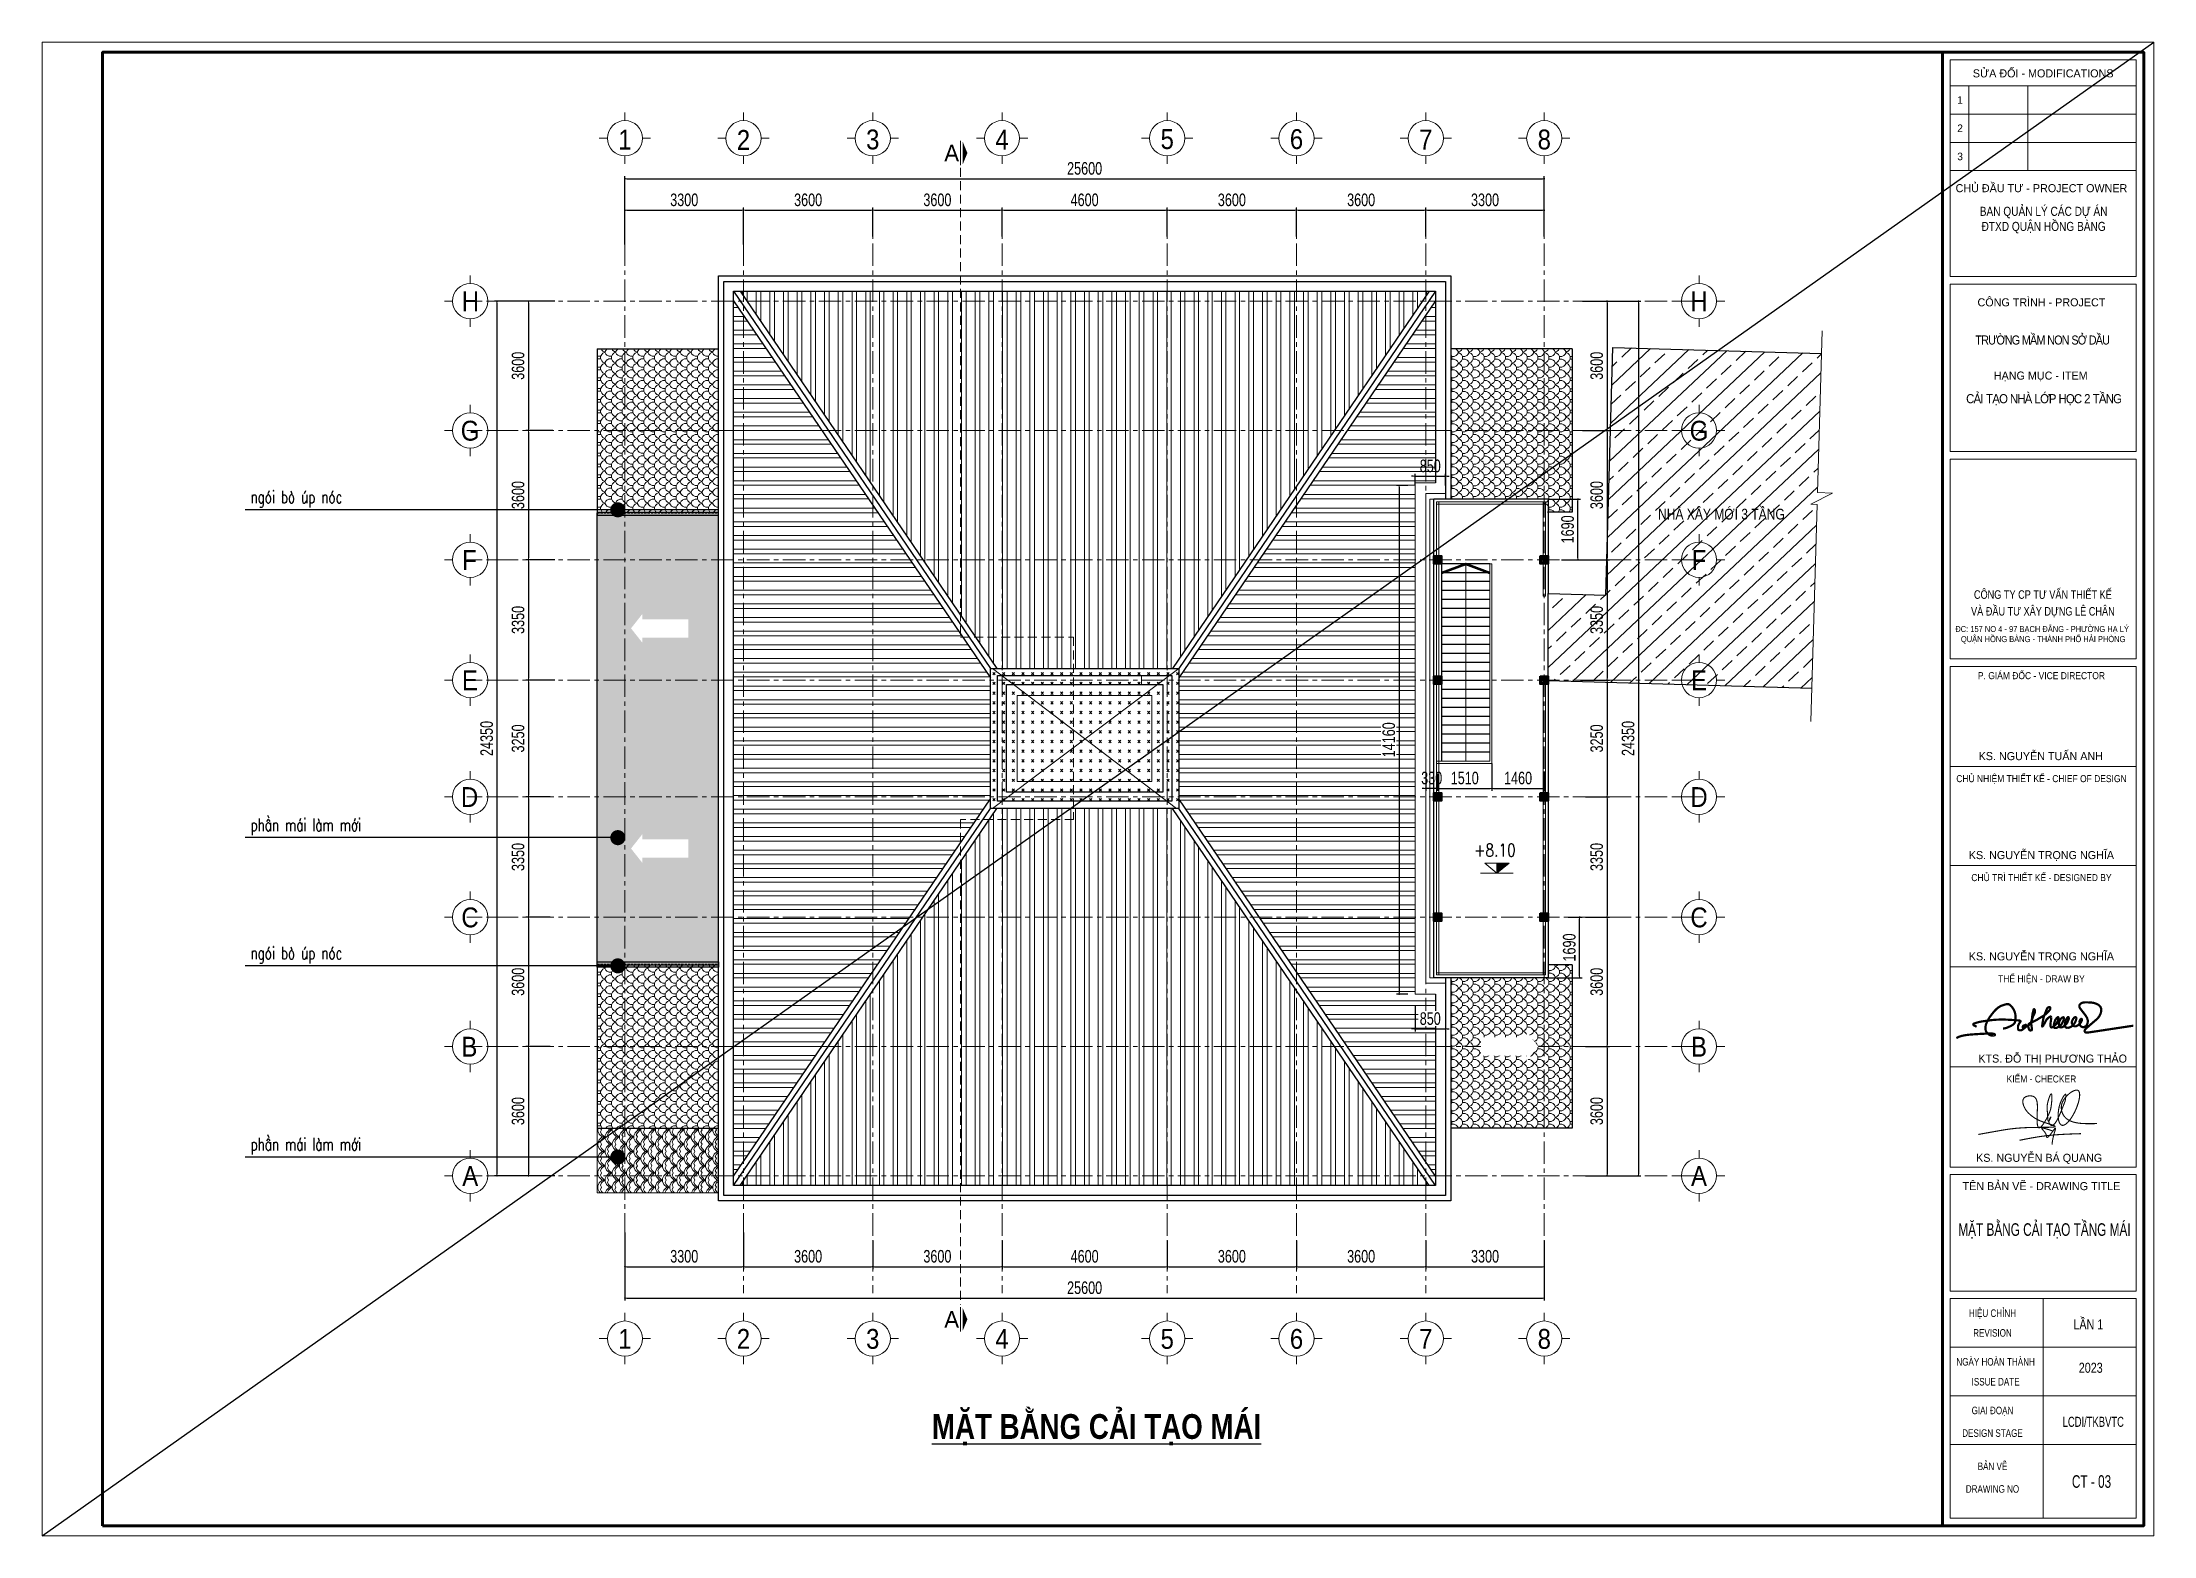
# Model space of a CAD drawing. Header units: millimetres. Extents: x -519517 to -431282, y -372679 to 113618.
# Drawn here: x -490082 to -431282, y -65823 to -24243 of the extents above; entities that cross this region are included whole.
import ezdxf
from ezdxf.enums import TextEntityAlignment as Align

# ---------------------------------------------------------------- set-up
doc = ezdxf.new("R2010")
doc.units = ezdxf.units.MM
doc.header["$LTSCALE"] = 5
for name, pattern in [('CENTER2', [28.575, 19.05, -3.175, 3.175, -3.175]), ('CENTERX2', [4, 2.5, -0.5, 0.5, -0.5]), ('DASHDOT', [1, 0.5, -0.25, 0, -0.25]), ('HIDDEN', [0.375, 0.25, -0.125])]:
    doc.linetypes.add(name, pattern=pattern)
doc.layers.get('0').update_dxf_attribs({"linetype": 'CENTER2'})
for name, color, linetype, lineweight in [('08. Net Text', 3, 'Continuous', 13), ('2', 2, 'Continuous', 20), ('BICO-8-THAY2', 8, 'Continuous', 20), ('cat1', 30, 'Continuous', 50), ('hatch1', 136, 'Continuous', 9), ('hatch1 @ 1', 136, 'Continuous', 9), ('Khungten_LCDI', 7, 'Continuous', 25), ('LC Dim', 8, 'Continuous', 18), ('LC Hatch', 252, 'Continuous', 9), ('LC ISO', 153, 'Continuous', 13), ('LC Khac', 4, 'Continuous', 9), ('LC MANH DUT', 35, 'HIDDEN', 5), ('LC Net dam 1', 30, 'Continuous', 30), ('LC Net dam2', 6, 'Continuous', 40), ('LC Net manh', 9, 'Continuous', 5), ('LC Net thay', 7, 'Continuous', 25), ('LC Net truc', 79, 'DASHDOT', 13), ('LC Text1', 3, 'Continuous', 20), ('LC Text2', 7, 'Continuous', 25), ('manh1', 67, 'Continuous', 13), ('thay1', 63, 'Continuous', 18)]:
    doc.layers.add(name, color=color, linetype=linetype, lineweight=lineweight)
doc.layers.add('KCS_Plotter', color=11, linetype='Continuous', plot=False)
doc.styles.add('HOATBIF', font='hoatbif.shx', dxfattribs={"width": 0.75})
doc.styles.add('Khungten', font='VHAVAN.TTF', dxfattribs={"width": 0.9, "height": 5000})
doc.styles.add('LC 1', font='VHAVANB.TTF')
doc.styles.add('LC 3', font='vnsimli.shx', dxfattribs={"width": 0.75})
doc.styles.add('LC3', font='VHARIALB.TTF', dxfattribs={"width": 0.8})
doc.styles.add('T1', font='Vnsimli.shx', dxfattribs={"width": 0.8})
doc.styles.add('T2', font='VHARIAL.TTF', dxfattribs={"width": 0.8})
doc.styles.add('Text Khung Ten', font='VHAVAN.TTF')
doc.styles.add('Title', font='VHBLACK.TTF')
doc.styles.add('VnAvantH', font='VHAVANB.TTF', dxfattribs={"width": 0.6})
doc.dimstyles.new('Copy of 1-110', dxfattribs={"dimscale": 110, "dimtxt": 2.5, "dimasz": 0.35, "dimexe": 0.5, "dimexo": 0, "dimgap": 0.8, "dimtad": 1, "dimdec": 0, "dimzin": 0, "dimdsep": 46, "dimtxsty": 'HOATBIF', "dimblk1": 'DOT', "dimblk2": 'DOT', "dimsah": 1, "dimcen": -1, "dimdle": 1, "dimclrd": 256, "dimclre": 256, "dimclrt": 4, "dimadec": 3, "dimazin": 2, "dimtfac": 0.333333, "dimtdec": 0, "dimtix": 1, "dimtmove": 2, "dimatfit": 3, "dimldrblk": 'DOT', "dimfxl": 1, "dimtvp": 0.833333, "dimtolj": 1, "dimtzin": 0, "dimarcsym": 0})
pattern_1 = [(116.56505, (-383331.25, 648304.44), (-299.99982, 6e-06), [63.167, -607.6535]), (116.56505, (-383331.25, 648004.44), (-299.99982, 6e-06), [63.167, -607.6535]), (153.43495, (-383393.48, 648394.92), (-299.999824, -6e-06), [60.3815, -610.439]), (153.43495, (-383393.48, 648094.92), (-299.999824, -6e-06), [60.3815, -610.439]), (135, (-383359.5, 648060.94), (-299.99995, 1e-13), [48.057, -376.207]), (225, (-383359.5, 647885.4), (-299.99995, 1e-13), [48.057, -376.207]), (90, (-383331.25, 647941.9), (-300, 9e-14), [62.5425, -237.4575]), (206.56505, (-383393.48, 648151.42), (-299.999824, 6e-06), [60.3815, -610.439]), (206.56505, (-383393.48, 647851.42), (-299.999824, 6e-06), [60.3815, -610.439]), (243.43495, (-383331.25, 648241.9), (-299.99982, -6e-06), [63.167, -607.6535]), (243.43495, (-383331.25, 647941.9), (-299.99982, -6e-06), [63.167, -607.6535]), (360, (-383631.25, 648010.67), (1e-13, 300), [68.771, -231.229]), (225, (-383472, 648072.9), (-299.99995, 1e-13), [48.057, -376.207]), (243.43495, (-383447.5, 648421.92), (-299.99982, -6e-06), [54.81, -616.01]), (243.43495, (-383447.5, 648121.92), (-299.99982, -6e-06), [54.81, -616.01]), (206.56505, (-383505.98, 648338.92), (-299.999824, 6e-06), [63.167, -607.6535]), (206.56505, (-383505.98, 648038.92), (-299.999824, 6e-06), [63.167, -607.6535]), (153.43495, (-383505.98, 648207.42), (-299.999824, -6e-06), [63.167, -607.6535]), (153.43495, (-383505.98, 647907.42), (-299.999824, -6e-06), [63.167, -607.6535]), (135, (-383472, 647873.44), (-299.99995, 1e-13), [48.057, -376.207]), (360, (-383631.25, 647935.67), (1e-13, 300), [68.771, -231.229]), (116.56505, (-383447.5, 648124.42), (-299.99982, 6e-06), [54.81, -616.01]), (116.56505, (-383447.5, 647824.42), (-299.99982, 6e-06), [54.81, -616.01])]

msp = doc.modelspace()

# ---------------------------------------------------------------- texts
at = {"ltscale": 2, "style": 'LC 1'}
for p in [(-464756.5, -27328.7), (-464756.5, -59799.6)]:
    msp.add_attdef('A', text='A', height=462.5, dxfattribs=at).set_placement(p, align=Align.MIDDLE_CENTER)
at = {"layer": 'LC Text1', "ltscale": 0.2, "style": 'LC 1', "width": 0.9}
for s, p in [('1', (-473854.2, -27395.6)), ('2', (-470554.2, -27406.2)), ('3', (-466954.2, -27392.7)), ('4', (-463354.2, -27395.6)), ('5', (-458754.2, -27382.1)), ('6', (-455154.2, -27382.1)), ('7', (-451554.2, -27395.6)), ('8', (-448254.2, -27392.7)), ('h', (-478158.8, -31900.7)), ('h', (-443945.3, -31900.7)), ('g', (-478168.4, -35500.7)), ('g', (-443945.3, -35500.7)), ('f', (-478184.5, -39100.7)), ('f', (-443945.3, -39100.7)), ('e', (-478171.7, -42450.7)), ('e', (-443945.3, -42450.7)), ('d', (-478181.8, -45700.7)), ('d', (-443945.3, -45700.7)), ('c', (-478169.7, -49050.7)), ('c', (-443945.3, -49050.7)), ('b', (-478187.1, -52650.7)), ('b', (-443945.3, -52650.7)), ('a', (-478162.8, -56250.7)), ('a', (-443945.3, -56250.7)), ('1', (-473854.2, -60784.7)), ('2', (-470554.2, -60784.7)), ('3', (-466954.2, -60784.7)), ('4', (-463354.2, -60784.7)), ('5', (-458754.2, -60784.7)), ('6', (-455154.2, -60784.7)), ('7', (-451554.2, -60784.7)), ('8', (-448254.2, -60784.7))]:
    msp.add_text(s, height=553, dxfattribs=at).set_placement(p, align=Align.BOTTOM_CENTER)
at = {"layer": 'LC Text1', "color": 3, "style": 'LC 3', "width": 0.7}
for s, p in [('ngãi bß óp nãc', (-484281.2, -37077.3)), ('phÇn m¸i lµm míi', (-484281.2, -46204.7)), ('ngãi bß óp nãc', (-484281.2, -49773.8)), ('phÇn m¸i lµm míi', (-484281.2, -55096.7))]:
    msp.add_text(s, height=347.625, dxfattribs=at).set_placement(p)
at = {"layer": 'LC Text2', "style": 'T2', "width": 0.8}
msp.add_text('nhµ x©y míi 3 tÇng', height=300, dxfattribs=at).set_placement((-445085.8, -37531.6))

# ---------------------------------------------------------------- blocks, each defined once
blk = doc.blocks.new('NGUYEN BA QUANG')
at = {"layer": 'LC ISO', "const_width": 54}
for points in [[(-3416, -557, -0.0010233), (-2231, -345, -0.0083849), (-1869, -289, -0.0261139), (-905, -212, -0.0071659), (-491, -205, 0.0017735), (-49, -203, 0.0097361), (200, -197, 0.025773), (331, -186, 0.0544649), (383, -173, 0.09183), (397, -166, 0.3862622), (399, -152, 0.1297931), (379, -135, 0.0368009), (321, -108, 0.0161279), (184, -59, -0.0067357), (-183, 62, -0.0239236), (-416, 154, -0.0467855), (-684, 310, -0.0415094), (-918, 503, -0.092678), (-1136, 813, -0.0777785), (-1199, 1035, -0.0701065), (-1196, 1141, -0.2015724), (-1106, 1286, -0.0918868), (-982, 1343, -0.1188506), (-732, 1351, -0.227561), (-543, 1208, -0.0557164), (-508, 1121, -0.0357413), (-487, 1019, -0.0227565), (-478, 904, -0.0186777), (-477, 714, 0.0053615), (-493, 294, 0.0225006), (-487, 25, 0.0249561), (-474, -85, 0.051878), (-451, -169, 0.0840037), (-427, -209, 0.302699), (-372, -224, 0.0910284), (-331, -204, 0.0457694), (-285, -164, 0.0314074), (-218, -87, 0.0264732), (-114, 66, 0.0388783), (124, 530, 0.0633875), (207, 831, 0.0303767), (243, 1236, 0.019395), (241, 1350, 0.050857), (231, 1429, 0.0892589), (221, 1451, 0.4461927), (202, 1454, 0.0896702), (185, 1438, 0.0483152), (156, 1388, 0.0245678), (114, 1288, 0.037087), (24, 971, 0.0681105), (7, 722, 0.0074038), (19, 571, -0.0098205), (27, 442, 0.0137748), (38, 214, 0.0239914), (46, 154, 0.0686415), (58, 113, 0.1684949), (71, 99, 0.190472), (82, 99, 0.1357526), (102, 116, 0.0425465), (133, 165, 0.0372468), (185, 280, 0.0834618), (192, 310, 0.7523962), (189, 311, 0.0771033), (170, 286, 0.0677775), (106, 135, 0.0796422), (97, 52, 0.0761501), (107, 12, 0.0908181), (168, -77, 0.1629919), (233, -111, 0.1345346), (287, -101, 0.0461347), (315, -85, 0.0588999), (372, -33, 0.0334464), (431, 44, 0.0204929), (492, 142, 0.0189308), (584, 325, 0.0123147), (712, 617, 0.006262), (906, 1114)], [(906, 1114, 0.0068212), (929, 1272, 0.0117745), (937, 1340, 0.0262664), (938, 1394, 0.0521035), (935, 1423, 0.0767832), (930, 1436, 0.1639711), (923, 1442, 0.1700422), (914, 1442, 0.0804787), (902, 1436, 0.05585), (881, 1417, 0.0310563), (847, 1375, 0.0252032), (791, 1286, 0.116129), (556, 476, 0.0619741), (575, 166, 0.0453647), (610, 47, 0.0706763), (660, -41, 0.0914148), (710, -86, 0.1469051), (783, -104, 0.0684475), (833, -95, 0.0496358), (885, -72, 0.0539859), (978, -6, 0.0292093), (1056, 69, 0.0213044), (1134, 162, 0.0254909), (1250, 329, 0.0688733), (1561, 1027, 0.0177299), (1596, 1171, 0.0376973), (1624, 1368, 0.0290371), (1623, 1453, 0.0428799), (1613, 1525, 0.0667264), (1590, 1583, 0.1004946), (1556, 1623, 0.1118715), (1508, 1644, 0.0546311), (1469, 1647, 0.0411791), (1426, 1643, 0.04561), (1355, 1623, 0.0496701), (1225, 1558, 0.1094288), (829, 1164, 0.0504697), (753, 1012, 0.3681263), (1079, 156, 0.0406548), (1223, 90, 0.031441), (1383, 42, 0.0235031), (1557, 9, 0.0170839), (1742, -10, 0.0119355), (1936, -19, 0.0091334), (2206, -21, 0.0029154), (2480, -16)], [(-1368, -847, -0.0040515), (-800, -737, -0.0263843), (342, -582, -0.0063389), (726, -556, -0.0042152), (1111, -537, -0.0026292), (1689, -517)], [(274, -380, 0.0025836), (99, -322, 0.0048292), (-9, -289, 0.0095493), (-104, -262, 0.0201896), (-180, -245, 0.0203908), (-210, -242, 0.0377921), (-233, -241, 0.0838906), (-249, -244, 0.1298664), (-256, -250, 0.1706473), (-258, -257, 0.0741418), (-257, -264, 0.0433302), (-253, -271, 0.0389821), (-240, -290, 0.0183814), (-209, -327, -0.0061446), (-155, -388, -0.0171614), (-112, -442, -0.0291793), (-72, -502, -0.0562767), (-39, -577, -0.0254161), (-31, -610, -0.0032474), (-24, -652, 0.0333155), (-18, -677, 0.0556315), (-12, -689, 0.0875211), (-5, -698, 0.1582798), (8, -703, 0.0777698), (18, -702, 0.0514953), (30, -698, 0.0483803), (50, -685, 0.02792), (72, -667, 0.0212153), (104, -635, 0.0127575), (138, -596, 0.0113536), (192, -528, 0.0059453), (265, -430, -0.0079036), (360, -301, -0.0114833), (384, -270, -0.0278225), (404, -249, -0.066961), (415, -240, -0.1235452), (420, -238, -0.2485841), (424, -240, -0.1208396), (426, -246, -0.0645966), (426, -260, -0.0270083), (421, -289, -0.0113062), (411, -326, -0.0070848), (384, -419, 0.0077733), (340, -569, 0.0316199), (266, -923, 0.0047948), (248, -1055)]]:
    blk.add_lwpolyline(points, format="xyb", dxfattribs=at)
blk = doc.blocks.new('CK THAO')
at = {"layer": 'LC ISO', "const_width": 60}
for points in [[(21873, -82516), (21924, -82491), (21950, -82481), (21969, -82474), (21981, -82470), (21991, -82467), (22001, -82464), (22014, -82461), (22025, -82458), (22037, -82455), (22057, -82451), (22068, -82449), (22080, -82446), (22097, -82444), (22129, -82439), (22159, -82435), (22189, -82431), (22205, -82429), (22225, -82427), (22244, -82425), (22262, -82424), (22280, -82422), (22304, -82420), (22336, -82418), (22363, -82416), (22376, -82415), (22394, -82414), (22448, -82411), (22470, -82409), (22494, -82408), (22518, -82406), (22535, -82405), (22561, -82404), (22595, -82402), (22630, -82401), (22651, -82400), (22666, -82399), (22681, -82399), (22688, -82398), (22696, -82398), (22704, -82398), (22709, -82398), (22715, -82397), (22721, -82397), (22729, -82397), (22736, -82397), (22743, -82397), (22749, -82397), (22755, -82397), (22768, -82397), (22776, -82396), (22788, -82396), (22796, -82396), (22808, -82396), (22817, -82396), (22822, -82396), (22831, -82396), (22831, -82396), (22843, -82397), (22860, -82399), (22875, -82401), (22885, -82403), (22888, -82404), (22889, -82405), (22889, -82405), (22892, -82406), (22893, -82407), (22895, -82408), (22897, -82409), (22899, -82410), (22900, -82411), (22902, -82412), (22902, -82412), (22903, -82413), (22903, -82413), (22905, -82415), (22906, -82417), (22907, -82418), (22908, -82420), (22910, -82422), (22910, -82422), (22910, -82424), (22911, -82426), (22912, -82426), (22912, -82427), (22912, -82428), (22912, -82428), (22912, -82428), (22912, -82428), (22912, -82429), (22912, -82430), (22912, -82431), (22912, -82432), (22912, -82433), (22912, -82434), (22912, -82434), (22911, -82435), (22911, -82435), (22911, -82436), (22910, -82437), (22910, -82438), (22910, -82438), (22909, -82439), (22908, -82439), (22908, -82440), (22907, -82440), (22907, -82441), (22906, -82441), (22906, -82441), (22905, -82442), (22904, -82442), (22904, -82443), (22903, -82443), (22903, -82443), (22902, -82444), (22900, -82444), (22899, -82445), (22898, -82445), (22896, -82446), (22892, -82447), (22887, -82449), (22882, -82450), (22873, -82451), (22868, -82452), (22860, -82453), (22855, -82453), (22848, -82453), (22835, -82453), (22823, -82451), (22809, -82448), (22799, -82445), (22785, -82439), (22776, -82434), (22768, -82430), (22755, -82423), (22743, -82415), (22731, -82406), (22721, -82397), (22703, -82379), (22695, -82369), (22680, -82346), (22670, -82324), (22663, -82303), (22659, -82280), (22659, -82280), (22657, -82245), (22658, -82222), (22662, -82195), (22670, -82159), (22679, -82133), (22693, -82098), (22717, -82048), (22728, -82027), (22764, -81967), (22796, -81921), (22796, -81921), (22828, -81879), (22852, -81849), (22866, -81831), (22866, -81831), (22886, -81808), (22886, -81808), (22906, -81785), (22906, -81785), (22924, -81765), (22924, -81765), (22943, -81746), (22954, -81735), (22968, -81723), (22980, -81713), (22992, -81703), (23007, -81692), (23019, -81684), (23033, -81675), (23047, -81667), (23068, -81656), (23085, -81648), (23105, -81640), (23127, -81632), (23144, -81626), (23161, -81621), (23174, -81617), (23188, -81613), (23204, -81609), (23222, -81604), (23232, -81602), (23239, -81602), (23239, -81602), (23240, -81601), (23242, -81601), (23243, -81601), (23245, -81601), (23246, -81601), (23247, -81601), (23249, -81601), (23250, -81600), (23250, -81600), (23251, -81600), (23251, -81600), (23255, -81600), (23258, -81600), (23263, -81600), (23264, -81601), (23264, -81601), (23268, -81601), (23277, -81602), (23286, -81604), (23310, -81616), (23317, -81621), (23326, -81629), (23336, -81638), (23344, -81647), (23351, -81653), (23358, -81662), (23375, -81681), (23383, -81692), (23393, -81706), (23401, -81717), (23417, -81744), (23426, -81760), (23440, -81790), (23448, -81811), (23456, -81838), (23456, -81838), (23467, -81893), (23472, -81943), (23472, -81958), (23472, -81982), (23471, -81997), (23469, -82024), (23468, -82035), (23465, -82053), (23465, -82053), (23459, -82078), (23459, -82078), (23451, -82101), (23424, -82139), (23401, -82158), (23372, -82176), (23348, -82189), (23348, -82189), (23295, -82214), (23256, -82231), (23196, -82252), (23154, -82259), (23134, -82259)], [(25205, -81700), (25201, -81692), (25196, -81679), (25194, -81670), (25193, -81661), (25193, -81652), (25195, -81642), (25199, -81632), (25203, -81623), (25206, -81617), (25212, -81609), (25217, -81603), (25224, -81596), (25234, -81587), (25242, -81581), (25251, -81576)], [(25242, -81581), (25260, -81571), (25284, -81562), (25309, -81557), (25341, -81554), (25378, -81554), (25412, -81554), (25450, -81555)], [(25450, -81555), (25511, -81558), (25568, -81566), (25603, -81574), (25642, -81588), (25683, -81607), (25715, -81625), (25744, -81650), (25767, -81680), (25784, -81722), (25788, -81756), (25784, -81800), (25774, -81841), (25759, -81881), (25742, -81916), (25722, -81947), (25685, -81991), (25660, -82015), (25603, -82063), (25360, -82272), (25345, -82295), (25336, -82329), (25342, -82346)], [(23724, -82236), (23724, -82236), (23715, -82244), (23708, -82251), (23693, -82264), (23693, -82264), (23683, -82272), (23670, -82282), (23657, -82291), (23639, -82301), (23625, -82306), (23614, -82309), (23602, -82311), (23591, -82311), (23552, -82299), (23540, -82271), (23537, -82256), (23536, -82244), (23536, -82228), (23537, -82214), (23538, -82205), (23540, -82192), (23543, -82178), (23549, -82162), (23556, -82147), (23564, -82134), (23570, -82123), (23578, -82113), (23587, -82099), (23594, -82089), (23599, -82081), (23605, -82071), (23606, -82061), (23581, -82046), (23556, -82043), (23531, -82040), (23512, -82039), (23468, -82035), (23436, -82033), (23416, -82031), (23377, -82029), (23357, -82028), (23327, -82026), (23300, -82024), (23271, -82023), (23239, -82022), (23205, -82020), (23169, -82019), (23145, -82019), (23117, -82019), (23102, -82019), (23073, -82019), (23043, -82019), (23009, -82020), (22984, -82021), (22949, -82023), (22904, -82026), (22885, -82028), (22841, -82032), (22799, -82037), (22739, -82045), (22685, -82052), (22637, -82058), (22612, -82062), (22580, -82067), (22561, -82070), (22534, -82075), (22502, -82082), (22465, -82090), (22437, -82098), (22403, -82108), (22388, -82113), (22377, -82117), (22365, -82121), (22344, -82130), (22335, -82135), (22330, -82150), (22343, -82173), (22370, -82190), (22420, -82212)], [(23715, -82171), (23708, -82174), (23697, -82178), (23690, -82182), (23675, -82193), (23667, -82205), (23665, -82209), (23663, -82215), (23662, -82217), (23662, -82217), (23662, -82219), (23664, -82223), (23679, -82225), (23691, -82223)], [(23691, -82223), (23694, -82223), (23710, -82220), (23748, -82211), (23772, -82203), (23793, -82193), (23820, -82177), (23831, -82169), (23831, -82169), (23846, -82155)], [(23720, -82240), (23729, -82232), (23732, -82229), (23737, -82224), (23741, -82219), (23744, -82216), (23746, -82212), (23751, -82204), (23753, -82198), (23755, -82189), (23755, -82184), (23755, -82180), (23755, -82176), (23754, -82171), (23753, -82168), (23751, -82165), (23748, -82162), (23742, -82161), (23737, -82163), (23733, -82164), (23727, -82166), (23720, -82169), (23715, -82171)], [(23890, -82320), (23884, -82319), (23877, -82318), (23872, -82316), (23866, -82313), (23859, -82309), (23855, -82306), (23849, -82301), (23843, -82295), (23843, -82295), (23834, -82279), (23829, -82268), (23824, -82249), (23821, -82236), (23818, -82224), (23815, -82209), (23813, -82191), (23813, -82181), (23816, -82163), (23828, -82139), (23842, -82126), (23883, -82102), (23918, -82088), (23936, -82081)], [(23847, -82156), (23863, -82135), (23876, -82115), (23885, -82099), (23894, -82078), (23903, -82054), (23912, -82028), (23924, -81993), (23932, -81969), (23947, -81931), (23960, -81903), (23972, -81880), (23981, -81861), (23991, -81834), (23997, -81804), (23994, -81775), (23992, -81768), (23991, -81766), (23990, -81762), (23989, -81758), (23987, -81755), (23986, -81753), (23985, -81751), (23984, -81748), (23982, -81745), (23980, -81742), (23978, -81740), (23976, -81739), (23974, -81739), (23968, -81740), (23959, -81746), (23958, -81748), (23957, -81751), (23956, -81753), (23955, -81757), (23955, -81760), (23954, -81764), (23952, -81774), (23949, -81785), (23946, -81796), (23946, -81796), (23943, -81809), (23943, -81809), (23938, -81826), (23938, -81826), (23937, -81832), (23935, -81838), (23933, -81847), (23933, -81847), (23931, -81858)], [(23931, -81858), (23931, -81858), (23927, -81881), (23925, -81896), (23922, -81922), (23921, -81938), (23917, -81976), (23898, -82129), (23899, -82155), (23902, -82185), (23907, -82219), (23907, -82219), (23910, -82248), (23911, -82271), (23911, -82289), (23910, -82293), (23910, -82297), (23909, -82300), (23908, -82302), (23908, -82302), (23907, -82305), (23906, -82307), (23906, -82307), (23905, -82310), (23903, -82313), (23899, -82317), (23898, -82318), (23896, -82318), (23896, -82318), (23895, -82319), (23891, -82319), (23890, -82320)], [(23936, -82081), (23964, -82069), (23984, -82059), (24000, -82051), (24021, -82040), (24041, -82028), (24067, -82013), (24085, -82002), (24116, -81982), (24137, -81969), (24159, -81956), (24185, -81940), (24207, -81927), (24251, -81900), (24282, -81876), (24308, -81852), (24333, -81826), (24355, -81803)], [(24344, -81697), (24337, -81703), (24328, -81714), (24313, -81740), (24306, -81758), (24299, -81776), (24290, -81802), (24282, -81822), (24282, -81822), (24264, -81865), (24230, -81962), (24221, -81997), (24217, -82020), (24200, -82109), (24194, -82146), (24193, -82161), (24191, -82172), (24191, -82182), (24191, -82190), (24192, -82198), (24192, -82198), (24195, -82204), (24199, -82204), (24204, -82202), (24210, -82193), (24215, -82188), (24217, -82184), (24220, -82180), (24223, -82176), (24225, -82172), (24228, -82168), (24230, -82165), (24232, -82161), (24234, -82158), (24236, -82154), (24238, -82151)], [(24238, -82151), (24247, -82135), (24253, -82123), (24262, -82106), (24269, -82090), (24276, -82077), (24282, -82066), (24292, -82047), (24299, -82036), (24308, -82022), (24321, -82006), (24331, -81996), (24344, -81984), (24354, -81975), (24368, -81964), (24370, -81962), (24371, -81961), (24374, -81959), (24377, -81957), (24393, -81946), (24403, -81941), (24405, -81940), (24405, -81940), (24407, -81939), (24407, -81939), (24411, -81938), (24411, -81938), (24416, -81937), (24417, -81936), (24420, -81937), (24422, -81937), (24424, -81938), (24426, -81939), (24428, -81940), (24430, -81944), (24431, -81947), (24433, -81952), (24434, -81955), (24434, -81959), (24435, -81963)], [(24355, -81803), (24377, -81780), (24398, -81753), (24411, -81724), (24410, -81700), (24403, -81690), (24403, -81690), (24396, -81685), (24384, -81683), (24374, -81684), (24364, -81686), (24352, -81692), (24344, -81697), (24337, -81703)], [(24435, -81963), (24435, -81969), (24435, -81976), (24435, -81986), (24434, -81998), (24433, -82006), (24416, -82121), (24413, -82183), (24418, -82206)], [(24415, -82197), (24422, -82214), (24427, -82222), (24433, -82228), (24442, -82231), (24450, -82231), (24457, -82229), (24467, -82226), (24474, -82222), (24489, -82213), (24499, -82206), (24499, -82206), (24520, -82190), (24536, -82177), (24556, -82158), (24566, -82143), (24575, -82128), (24583, -82113), (24592, -82096), (24601, -82080), (24609, -82063), (24617, -82045), (24623, -82025), (24628, -82006), (24631, -81981), (24629, -81961), (24627, -81957), (24627, -81957), (24627, -81957), (24623, -81954), (24620, -81953), (24616, -81954), (24611, -81957), (24606, -81960), (24600, -81964), (24595, -81969), (24589, -81974), (24582, -81981), (24577, -81987), (24566, -81999), (24558, -82009), (24548, -82025), (24539, -82044), (24531, -82064), (24524, -82087), (24518, -82107), (24513, -82128), (24509, -82148), (24507, -82167), (24508, -82199), (24510, -82221), (24518, -82239), (24529, -82246), (24539, -82248), (24552, -82248), (24564, -82246), (24592, -82239), (24627, -82218), (24654, -82200), (24654, -82200), (24683, -82176), (24703, -82156), (24722, -82131), (24733, -82114), (24746, -82090), (24758, -82063), (24767, -82036), (24773, -82009), (24777, -81983), (24773, -81963), (24764, -81956), (24746, -81960), (24729, -81968), (24712, -81980), (24687, -82007), (24676, -82027), (24663, -82053), (24653, -82076), (24646, -82098), (24642, -82129), (24642, -82153), (24644, -82168), (24646, -82182), (24652, -82201), (24663, -82222), (24678, -82229), (24697, -82231), (24715, -82229), (24736, -82222), (24753, -82213)], [(24753, -82213), (24766, -82205), (24778, -82196), (24788, -82188), (24799, -82180), (24808, -82172), (24825, -82156), (24841, -82138), (24854, -82122), (24863, -82108), (24872, -82093), (24879, -82077), (24886, -82061), (24893, -82043), (24899, -82029), (24909, -82001), (24909, -81980), (24908, -81971), (24906, -81962), (24903, -81956), (24899, -81951), (24896, -81950), (24892, -81950), (24890, -81951), (24886, -81953), (24883, -81956), (24878, -81960), (24873, -81965), (24869, -81970), (24866, -81974), (24850, -82004)], [(24863, -81978), (24863, -81978), (24845, -82005), (24837, -82020), (24828, -82043), (24820, -82067), (24813, -82093), (24809, -82111), (24805, -82140), (24804, -82175), (24812, -82210), (24820, -82221), (24831, -82230), (24842, -82237), (24856, -82241), (24867, -82242)], [(24867, -82242), (24888, -82241), (24906, -82238), (24925, -82233), (24937, -82229), (24964, -82217), (24995, -82197), (25013, -82183), (25042, -82152), (25068, -82112), (25084, -82083), (25096, -82056), (25104, -82034), (25110, -82015), (25115, -81988), (25114, -81970), (25110, -81961), (25107, -81959), (25100, -81956), (25095, -81955), (25089, -81954), (25081, -81955), (25073, -81957), (25065, -81960), (25059, -81964), (25054, -81969), (25049, -81973), (25045, -81979)], [(25047, -81976), (25037, -81989), (25027, -82002), (25016, -82020), (25005, -82040), (24999, -82053), (24993, -82076), (24991, -82102), (24993, -82120), (24998, -82138)], [(24998, -82138), (24998, -82138), (25004, -82151), (25012, -82162), (25019, -82172), (25030, -82182), (25038, -82189), (25050, -82196), (25064, -82200), (25082, -82201), (25098, -82200), (25125, -82191), (25173, -82163), (25218, -82121), (25240, -82089), (25249, -82071), (25259, -82048), (25264, -82034), (25265, -82023), (25264, -82015), (25261, -82010), (25258, -82007), (25255, -82005), (25252, -82002), (25249, -82001), (25247, -82001), (25241, -82001), (25238, -82003), (25233, -82007), (25229, -82010), (25226, -82014), (25222, -82021)], [(25195, -82090), (25195, -82102), (25195, -82116), (25199, -82138), (25204, -82154), (25211, -82168), (25218, -82179), (25233, -82195), (25250, -82210), (25268, -82219), (25287, -82224), (25305, -82224), (25329, -82219), (25349, -82210), (25372, -82194), (25389, -82176), (25404, -82152), (25412, -82133), (25420, -82102), (25426, -82056), (25406, -81983), (25373, -81921), (25319, -81850), (25273, -81792), (25233, -81740), (25205, -81700)], [(25224, -82017), (25215, -82031), (25209, -82043), (25203, -82057), (25198, -82075), (25195, -82090)], [(25338, -82336), (25347, -82353), (25354, -82360), (25365, -82367), (25378, -82371), (25400, -82371), (25430, -82368), (25583, -82346), (26653, -82184)]]:
    blk.add_lwpolyline(points, dxfattribs=at)
blk = doc.blocks.new('lcdi fix')
at = {"layer": 'Defpoints', "lineweight": 0}
blk.add_lwpolyline([(-1200, -14850), (-1200, 14850), (40800, 14850), (40800, -14850)], close=True, dxfattribs=at)
at = {"layer": 'Khungten_LCDI', "color": 5, "lineweight": 60}
blk.add_line((36600, 14650), (36600, -14650), dxfattribs=at)
at = {"layer": 'Khungten_LCDI', "color": 5, "lineweight": 25}
blk.add_line((40600, -14650), (40600, 14650), dxfattribs=at)
at = {"layer": 'Khungten_LCDI', "color": 9, "lineweight": 15}
for p, q in [((36750, 13981), (40450, 13981)), ((37123, 13981), (37123, 12297)), ((38293, 13981), (38293, 12297)), ((36750, 13420), (40450, 13420)), ((36750, 12858), (40450, 12858)), ((36750, 12297), (40450, 12297)), ((38600, -10133), (38600, -14500)), ((40450, -11100), (36750, -11100)), ((40450, -12067), (36750, -12067)), ((40450, -13033), (36750, -13033))]:
    blk.add_line(p, q, dxfattribs=at)
at = {"layer": 'Khungten_LCDI', "color": 5, "lineweight": 60}
blk.add_lwpolyline([(0, -14650), (0, 14650), (40600, 14650), (40600, -14650)], close=True, dxfattribs=at)
at = {"layer": 'Khungten_LCDI', "color": 9, "lineweight": 15}
for points in [[(36750, 10190), (40450, 10190), (40450, 14500), (36750, 14500)], [(36750, 6712), (40450, 6712), (40450, 10040), (36750, 10040)], [(36750, 2587), (40450, 2587), (40450, 6562), (36750, 6562)], [(36750, 446), (40450, 446), (40450, 2437), (36750, 2437)], [(36750, -1522), (40450, -1522), (40450, 446), (36750, 446)], [(36750, -1522), (40450, -1522), (40450, -3535), (36750, -3535)], [(36750, -1522), (40450, -1522), (40450, -3535), (36750, -3535)], [(36750, -5526), (40450, -5526), (40450, -3535), (36750, -3535)], [(36750, -7517), (40450, -7517), (40450, -5526), (36750, -5526)], [(36750, -9983), (40450, -9983), (40450, -7667), (36750, -7667)], [(36750, -14500), (40450, -14500), (40450, -10133), (36750, -10133)]]:
    blk.add_lwpolyline(points, close=True, dxfattribs=at)
at = {"layer": 'LC Net dam 1'}
for name, p, xscale, yscale, zscale in [('CK THAO', (20771, 55798), 0.736210366573874, 0.736210366573874, 0.736210366573874), ('NGUYEN BA QUANG', (38676, -6647), 0.4, 0.4, 0.4)]:
    blk.add_blockref(name, p, dxfattribs=dict(at, xscale=xscale, yscale=yscale, zscale=zscale))
at = {"color": 7}
for s, style, p in [('söa ®æi - modifications', 'Khungten', (38600, 14151)), ('chñ ®Çu t\xad - project owner', 'Khungten', (38566, 11868)), ('c«ng tr×nh - PROJECT', 'Khungten', (38566, 9598)), ('h¹ng môc - item', 'Khungten', (38552, 8141)), ('ks. nguyÔn tuÊn anh', 'VnAvantH', (38553, 574)), ('ks. nguyÔn träng nghÜa', 'VnAvantH', (38565, -1394)), ('ks. nguyÔn träng nghÜa', 'VnAvantH', (38565, -3408)), ('ks. nguyÔn b¸ quang', 'VnAvantH', (38520, -7414)), ('tªn b¶n vÏ - drawing title', 'Khungten', (38566, -7977))]:
    blk.add_text(s, height=160, dxfattribs=dict(at, style=style)).set_placement(p, align=Align.CENTER)
for s, height, style, width, p in [('c«ng ty cp t\xad vÊn thiÕt kÕ', 170, 'Title', 0.8, (38594, 3782)), ('vµ ®Çu t\xad x©y dùng lª ch©n', 170, 'Title', 0.8, (38594, 3449)), ('P. gi¸m ®èc - VICE director', 140, 'Khungten', 0.9, (38566, 2184)), ('chñ nhiÖm thiÕt kÕ - chief of design', 140, 'Khungten', 0.9, (38566, 136)), ('chñ tr× thiÕt kÕ - designed by', 140, 'Khungten', 0.9, (38566, -1832)), ('thÓ hiÖn - draw by', 140, 'Khungten', 0.9, (38566, -3845)), ('kiÓm - checker', 140, 'Khungten', 0.9, (38566, -5836)), ('hiÖu chØnh', 150, 'Khungten', 0.8, (37592, -10499)), ('revision', 150, 'Khungten', 0.8, (37592, -10891)), ('ngµy hoµn thµnh', 150, 'Khungten', 0.8, (37654, -11466)), ('issue date', 150, 'Khungten', 0.8, (37654, -11862)), ('giai ®o¹n', 150, 'Khungten', 0.8, (37592, -12433)), (' lcdi/tkbvtc', 200, 'Title', 0.7, (39571, -12684)), ('design stage', 150, 'Khungten', 0.8, (37592, -12883)), ('b¶n vÏ', 150, 'Khungten', 0.8, (37592, -13544)), ('drawing nO', 150, 'Khungten', 0.8, (37592, -13994))]:
    blk.add_text(s, height=height, dxfattribs=dict(at, style=style, width=width)).set_placement(p, align=Align.CENTER)
at = {"color": 7, "style": 'VnAvantH'}
blk.add_text('kts. ®ç thÞ ph\xad¬ng th¶o ', height=160, dxfattribs=at).set_placement((37310, -5441))
at = {"color": 4, "char_height": 180, "attachment_point": 5, "style": 'Khungten'}
for s, insert, width in [('{\\f.VnArialH|b0|i0|c0|p34;\\W0.8;ban qu¶n lý c¸c dù ¸n \\P®txd quËn hång bµng}', (38609, 11313), 3619.87), ('{\\f.VnArialH|b0|i0|c0|p34;\\W0.85;\\T0.9;tr\xadêng mÇm non së dÇu}', (38582, 8927), 3712.56), ('{\\f.VnArialH|b0|i0|c0|p34;\\T0.9;c¶i t¹o nhµ líp häc 2 tÇng}', (38609, 7742), 3712.56)]:
    blk.add_mtext(s, dxfattribs=dict(at, insert=insert, width=width))
at = {"color": 7, "insert": (38600, 3241), "char_height": 120, "attachment_point": 2, "style": 'Khungten'}
blk.add_mtext_dynamic_manual_height_columns('®c: 157 no 4 - 97 b¹ch ®»ng - ph\xadêng h¹ lý   quËn hång bµng - thµnh phè h¶i phßng ', width=3421.65, gutter_width=25, heights=[0], dxfattribs=at)
at = {"color": 7, "style": 'Khungten', "width": 0.8}
for tag, p in [('REVISION', (39499, -10746)), ('NGAYHT', (39546, -11609))]:
    blk.add_attdef(tag, text='', height=200, dxfattribs=at).set_placement(p, align=Align.CENTER)
at = {"layer": '08. Net Text', "color": 7, "style": 'Text Khung Ten'}
blk.add_text('1', height=150, dxfattribs=at).set_placement((36892, 13627))
at = {"layer": '08. Net Text', "color": 7, "ltscale": 2, "style": 'Text Khung Ten'}
for s, p in [('2', (36892, 13065)), ('3', (36892, 12504))]:
    blk.add_text(s, height=150, dxfattribs=at).set_placement(p)
at = {"layer": 'LC Text1', "style": 'Title', "width": 3.882085}
for tag, p, p2 in [('TENBANVE1', (36913, -8886), (40339, -8886)), ('TENBANVE2', (36913, -9562), (40339, -9562))]:
    blk.add_attdef(tag, text='', height=250, dxfattribs=at).set_placement(p, p2, align=Align.FIT)
at = {"layer": 'LC Text1', "style": 'Title', "width": 0.7}
blk.add_attdef('SOBANVE', text='', height=250, dxfattribs=at).set_placement((39562, -13896), align=Align.CENTER)
blk = doc.blocks.new('TIEUDE1')
at = {"layer": 'LC Text2', "color": 7, "style": 'LC 1'}
blk.add_attdef('TIªU§Ò', text='', height=5, dxfattribs=at).set_placement((0, 0), align=Align.BOTTOM_CENTER)
blk.add_attdef('TL', text='', height=3, dxfattribs=at).set_placement((0, -2), align=Align.TOP_CENTER)
blk = doc.blocks.new('DOT')
at = {"color": 0, "linetype": 'ByBlock'}
blk.add_line((-0.5, 0), (-1, 0), dxfattribs=at)
at = {"color": 0, "linetype": 'ByBlock', "const_width": 0.5}
blk.add_lwpolyline([(-0.25, 0, 1), (0.25, 0, 1)], format="xyb", close=True, dxfattribs=at)
blk = doc.blocks.new('*D210')
at = {"layer": 'Defpoints', "color": 0, "transparency": 16777216}
for p in [(-473854, -57377), (-470554, -57377), (-470554, -58332)]:
    blk.add_point(p, dxfattribs=at)
at = {"layer": 'LC Dim', "lineweight": -2, "transparency": 16777216}
for p, q in [((-473854, -57377), (-473854, -58402)), ((-470554, -57377), (-470554, -58402)), ((-473805, -58332), (-470603, -58332))]:
    blk.add_line(p, q, dxfattribs=at)
at = {"layer": 'LC Dim', "lineweight": -2, "transparency": 16777216, "xscale": 49, "yscale": 49, "zscale": 49, "rotation": 180}
blk.add_blockref('DOT', (-473854, -58332), dxfattribs=at)
at = {"layer": 'LC Dim', "lineweight": -2, "transparency": 16777216, "xscale": 49, "yscale": 49, "zscale": 49}
blk.add_blockref('DOT', (-470554, -58332), dxfattribs=at)
at = {"layer": 'LC Dim', "color": 4, "transparency": 16777216, "insert": (-472204, -58045), "char_height": 350, "attachment_point": 5, "style": 'HOATBIF'}
blk.add_mtext('\\A1;3300', dxfattribs=at)
blk = doc.blocks.new('_Dot')
at = {"color": 0, "linetype": 'ByBlock', "lineweight": -2}
blk.add_line((-0.5, 0), (-1, 0), dxfattribs=at)
at = {"color": 0, "linetype": 'ByBlock', "const_width": 0.5}
blk.add_lwpolyline([(-0.25, 0, 1), (0.25, 0, 1)], format="xyb", close=True, dxfattribs=at)
blk = doc.blocks.new('*D211')
at = {"layer": 'Defpoints', "color": 0, "transparency": 16777216}
for p in [(-470554, -57377), (-466954, -57602), (-466954, -58332)]:
    blk.add_point(p, dxfattribs=at)
at = {"layer": 'LC Dim', "lineweight": -2, "transparency": 16777216}
for p, q in [((-470554, -57377), (-470554, -58402)), ((-466954, -57602), (-466954, -58402)), ((-470505, -58332), (-467003, -58332))]:
    blk.add_line(p, q, dxfattribs=at)
at = {"layer": 'LC Dim', "lineweight": -2, "transparency": 16777216, "xscale": 49, "yscale": 49, "zscale": 49, "rotation": 180}
blk.add_blockref('DOT', (-470554, -58332), dxfattribs=at)
at = {"layer": 'LC Dim', "lineweight": -2, "transparency": 16777216, "xscale": 49, "yscale": 49, "zscale": 49}
blk.add_blockref('DOT', (-466954, -58332), dxfattribs=at)
at = {"layer": 'LC Dim', "color": 4, "transparency": 16777216, "insert": (-468754, -58045), "char_height": 350, "attachment_point": 5, "style": 'HOATBIF'}
blk.add_mtext('\\A1;3600', dxfattribs=at)
blk = doc.blocks.new('*D212')
at = {"layer": 'Defpoints', "color": 0, "transparency": 16777216}
for p in [(-466954, -57602), (-463354, -57602), (-463354, -58332)]:
    blk.add_point(p, dxfattribs=at)
at = {"layer": 'LC Dim', "lineweight": -2, "transparency": 16777216}
for p, q in [((-466954, -57602), (-466954, -58402)), ((-463354, -57602), (-463354, -58402)), ((-466905, -58332), (-463403, -58332))]:
    blk.add_line(p, q, dxfattribs=at)
at = {"layer": 'LC Dim', "lineweight": -2, "transparency": 16777216, "xscale": 49, "yscale": 49, "zscale": 49, "rotation": 180}
blk.add_blockref('DOT', (-466954, -58332), dxfattribs=at)
at = {"layer": 'LC Dim', "lineweight": -2, "transparency": 16777216, "xscale": 49, "yscale": 49, "zscale": 49}
blk.add_blockref('DOT', (-463354, -58332), dxfattribs=at)
at = {"layer": 'LC Dim', "color": 4, "transparency": 16777216, "insert": (-465154, -58045), "char_height": 350, "attachment_point": 5, "style": 'HOATBIF'}
blk.add_mtext('\\A1;3600', dxfattribs=at)
blk = doc.blocks.new('*D205')
at = {"layer": 'Defpoints', "color": 0, "transparency": 16777216}
for p in [(-463354, -57602), (-458754, -57602), (-458754, -58332)]:
    blk.add_point(p, dxfattribs=at)
at = {"layer": 'LC Dim', "lineweight": -2, "transparency": 16777216}
for p, q in [((-463354, -57602), (-463354, -58402)), ((-458754, -57602), (-458754, -58402)), ((-463305, -58332), (-458803, -58332))]:
    blk.add_line(p, q, dxfattribs=at)
at = {"layer": 'LC Dim', "lineweight": -2, "transparency": 16777216, "xscale": 49, "yscale": 49, "zscale": 49, "rotation": 180}
blk.add_blockref('DOT', (-463354, -58332), dxfattribs=at)
at = {"layer": 'LC Dim', "lineweight": -2, "transparency": 16777216, "xscale": 49, "yscale": 49, "zscale": 49}
blk.add_blockref('DOT', (-458754, -58332), dxfattribs=at)
at = {"layer": 'LC Dim', "color": 4, "transparency": 16777216, "insert": (-461054, -58045), "char_height": 350, "attachment_point": 5, "style": 'HOATBIF'}
blk.add_mtext('\\A1;4600', dxfattribs=at)
blk = doc.blocks.new('*D206')
at = {"layer": 'Defpoints', "color": 0, "transparency": 16777216}
for p in [(-458754, -57602), (-455154, -57602), (-455154, -58332)]:
    blk.add_point(p, dxfattribs=at)
at = {"layer": 'LC Dim', "lineweight": -2, "transparency": 16777216}
for p, q in [((-458754, -57602), (-458754, -58402)), ((-455154, -57602), (-455154, -58402)), ((-458705, -58332), (-455203, -58332))]:
    blk.add_line(p, q, dxfattribs=at)
at = {"layer": 'LC Dim', "lineweight": -2, "transparency": 16777216, "xscale": 49, "yscale": 49, "zscale": 49, "rotation": 180}
blk.add_blockref('DOT', (-458754, -58332), dxfattribs=at)
at = {"layer": 'LC Dim', "lineweight": -2, "transparency": 16777216, "xscale": 49, "yscale": 49, "zscale": 49}
blk.add_blockref('DOT', (-455154, -58332), dxfattribs=at)
at = {"layer": 'LC Dim', "color": 4, "transparency": 16777216, "insert": (-456954, -58045), "char_height": 350, "attachment_point": 5, "style": 'HOATBIF'}
blk.add_mtext('\\A1;3600', dxfattribs=at)
blk = doc.blocks.new('*D207')
at = {"layer": 'Defpoints', "color": 0, "transparency": 16777216}
for p in [(-455154, -57602), (-451554, -57602), (-451554, -58332)]:
    blk.add_point(p, dxfattribs=at)
at = {"layer": 'LC Dim', "lineweight": -2, "transparency": 16777216}
for p, q in [((-455154, -57602), (-455154, -58402)), ((-451554, -57602), (-451554, -58402)), ((-455105, -58332), (-451603, -58332))]:
    blk.add_line(p, q, dxfattribs=at)
at = {"layer": 'LC Dim', "lineweight": -2, "transparency": 16777216, "xscale": 49, "yscale": 49, "zscale": 49, "rotation": 180}
blk.add_blockref('DOT', (-455154, -58332), dxfattribs=at)
at = {"layer": 'LC Dim', "lineweight": -2, "transparency": 16777216, "xscale": 49, "yscale": 49, "zscale": 49}
blk.add_blockref('DOT', (-451554, -58332), dxfattribs=at)
at = {"layer": 'LC Dim', "color": 4, "transparency": 16777216, "insert": (-453354, -58045), "char_height": 350, "attachment_point": 5, "style": 'HOATBIF'}
blk.add_mtext('\\A1;3600', dxfattribs=at)
blk = doc.blocks.new('*D208')
at = {"layer": 'Defpoints', "color": 0, "transparency": 16777216}
for p in [(-451554, -57602), (-448254, -57602), (-448254, -58332)]:
    blk.add_point(p, dxfattribs=at)
at = {"layer": 'LC Dim', "lineweight": -2, "transparency": 16777216}
for p, q in [((-451554, -57602), (-451554, -58402)), ((-448254, -57602), (-448254, -58402)), ((-451505, -58332), (-448303, -58332))]:
    blk.add_line(p, q, dxfattribs=at)
at = {"layer": 'LC Dim', "lineweight": -2, "transparency": 16777216, "xscale": 49, "yscale": 49, "zscale": 49, "rotation": 180}
blk.add_blockref('DOT', (-451554, -58332), dxfattribs=at)
at = {"layer": 'LC Dim', "lineweight": -2, "transparency": 16777216, "xscale": 49, "yscale": 49, "zscale": 49}
blk.add_blockref('DOT', (-448254, -58332), dxfattribs=at)
at = {"layer": 'LC Dim', "color": 4, "transparency": 16777216, "insert": (-449904, -58045), "char_height": 350, "attachment_point": 5, "style": 'HOATBIF'}
blk.add_mtext('\\A1;3300', dxfattribs=at)
blk = doc.blocks.new('*D209')
at = {"layer": 'Defpoints', "color": 0, "transparency": 16777216}
for p in [(-473854, -57602), (-448254, -57602), (-448254, -59207)]:
    blk.add_point(p, dxfattribs=at)
at = {"layer": 'LC Dim', "lineweight": -2, "transparency": 16777216}
for p, q in [((-473854, -57602), (-473854, -59277)), ((-448254, -57602), (-448254, -59277)), ((-473805, -59207), (-448303, -59207))]:
    blk.add_line(p, q, dxfattribs=at)
at = {"layer": 'LC Dim', "lineweight": -2, "transparency": 16777216, "xscale": 49, "yscale": 49, "zscale": 49, "rotation": 180}
blk.add_blockref('DOT', (-473854, -59207), dxfattribs=at)
at = {"layer": 'LC Dim', "lineweight": -2, "transparency": 16777216, "xscale": 49, "yscale": 49, "zscale": 49}
blk.add_blockref('DOT', (-448254, -59207), dxfattribs=at)
at = {"layer": 'LC Dim', "color": 4, "transparency": 16777216, "insert": (-461054, -58920), "char_height": 350, "attachment_point": 5, "style": 'HOATBIF'}
blk.add_mtext('\\A1;25600', dxfattribs=at)
blk = doc.blocks.new('TTRUC')
at = {"layer": 'LC ISO'}
for p, q in [((0, 6.95), (0, 10.13)), ((-6.95, 0), (-10.13, 0)), ((6.95, 0), (10.13, 0)), ((0, -6.95), (0, -10.13))]:
    blk.add_line(p, q, dxfattribs=at)
at = {"layer": 'LC Net manh'}
blk.add_circle((0, 0), 6.95, dxfattribs=at)
blk = doc.blocks.new('*D213')
at = {"layer": 'Defpoints', "color": 0, "transparency": 16777216}
for p in [(-475859, -31451), (-476543, -35051), (-475859, -35051)]:
    blk.add_point(p, dxfattribs=at)
at = {"layer": 'LC Dim', "lineweight": -2, "transparency": 16777216}
for p, q in [((-475859, -31451), (-476613, -31451)), ((-476543, -31500), (-476543, -35002)), ((-475859, -35051), (-476613, -35051))]:
    blk.add_line(p, q, dxfattribs=at)
at = {"layer": 'LC Dim', "lineweight": -2, "transparency": 16777216, "xscale": 49, "yscale": 49, "zscale": 49}
for p, rotation in [((-476543, -31451), 90), ((-476543, -35051), 270)]:
    blk.add_blockref('DOT', p, dxfattribs=dict(at, rotation=rotation))
at = {"layer": 'LC Dim', "color": 4, "transparency": 16777216, "insert": (-476830, -33251), "char_height": 350, "attachment_point": 5, "rotation": 90, "style": 'HOATBIF'}
blk.add_mtext('\\A1;3600', dxfattribs=at)
blk = doc.blocks.new('*D214')
at = {"layer": 'Defpoints', "color": 0, "transparency": 16777216}
for p in [(-475859, -35051), (-476543, -38651), (-475804, -38651)]:
    blk.add_point(p, dxfattribs=at)
at = {"layer": 'LC Dim', "lineweight": -2, "transparency": 16777216}
for p, q in [((-475859, -35051), (-476613, -35051)), ((-476543, -35100), (-476543, -38602)), ((-475804, -38651), (-476613, -38651))]:
    blk.add_line(p, q, dxfattribs=at)
at = {"layer": 'LC Dim', "lineweight": -2, "transparency": 16777216, "xscale": 49, "yscale": 49, "zscale": 49}
for p, rotation in [((-476543, -35051), 90), ((-476543, -38651), 270)]:
    blk.add_blockref('DOT', p, dxfattribs=dict(at, rotation=rotation))
at = {"layer": 'LC Dim', "color": 4, "transparency": 16777216, "insert": (-476830, -36851), "char_height": 350, "attachment_point": 5, "rotation": 90, "style": 'HOATBIF'}
blk.add_mtext('\\A1;3600', dxfattribs=at)
blk = doc.blocks.new('*D215')
at = {"layer": 'Defpoints', "color": 0, "transparency": 16777216}
for p in [(-475804, -38651), (-476543, -42001), (-475804, -42001)]:
    blk.add_point(p, dxfattribs=at)
at = {"layer": 'LC Dim', "lineweight": -2, "transparency": 16777216}
for p, q in [((-475804, -38651), (-476613, -38651)), ((-476543, -38700), (-476543, -41952)), ((-475804, -42001), (-476613, -42001))]:
    blk.add_line(p, q, dxfattribs=at)
at = {"layer": 'LC Dim', "lineweight": -2, "transparency": 16777216, "xscale": 49, "yscale": 49, "zscale": 49}
for p, rotation in [((-476543, -38651), 90), ((-476543, -42001), 270)]:
    blk.add_blockref('DOT', p, dxfattribs=dict(at, rotation=rotation))
at = {"layer": 'LC Dim', "color": 4, "transparency": 16777216, "insert": (-476830, -40326), "char_height": 350, "attachment_point": 5, "rotation": 90, "style": 'HOATBIF'}
blk.add_mtext('\\A1;3350', dxfattribs=at)
blk = doc.blocks.new('*D216')
at = {"layer": 'Defpoints', "color": 0, "transparency": 16777216}
for p in [(-475804, -42001), (-476543, -45251), (-475941, -45251)]:
    blk.add_point(p, dxfattribs=at)
at = {"layer": 'LC Dim', "lineweight": -2, "transparency": 16777216}
for p, q in [((-475804, -42001), (-476613, -42001)), ((-476543, -42050), (-476543, -45202)), ((-475941, -45251), (-476613, -45251))]:
    blk.add_line(p, q, dxfattribs=at)
at = {"layer": 'LC Dim', "lineweight": -2, "transparency": 16777216, "xscale": 49, "yscale": 49, "zscale": 49}
for p, rotation in [((-476543, -42001), 90), ((-476543, -45251), 270)]:
    blk.add_blockref('DOT', p, dxfattribs=dict(at, rotation=rotation))
at = {"layer": 'LC Dim', "color": 4, "transparency": 16777216, "insert": (-476830, -43626), "char_height": 350, "attachment_point": 5, "rotation": 90, "style": 'HOATBIF'}
blk.add_mtext('\\A1;3250', dxfattribs=at)
blk = doc.blocks.new('*D217')
at = {"layer": 'Defpoints', "color": 0, "transparency": 16777216}
for p in [(-475941, -45251), (-476543, -48601), (-475941, -48601)]:
    blk.add_point(p, dxfattribs=at)
at = {"layer": 'LC Dim', "lineweight": -2, "transparency": 16777216}
for p, q in [((-475941, -45251), (-476613, -45251)), ((-476543, -45300), (-476543, -48552)), ((-475941, -48601), (-476613, -48601))]:
    blk.add_line(p, q, dxfattribs=at)
at = {"layer": 'LC Dim', "lineweight": -2, "transparency": 16777216, "xscale": 49, "yscale": 49, "zscale": 49}
for p, rotation in [((-476543, -45251), 90), ((-476543, -48601), 270)]:
    blk.add_blockref('DOT', p, dxfattribs=dict(at, rotation=rotation))
at = {"layer": 'LC Dim', "color": 4, "transparency": 16777216, "insert": (-476830, -46926), "char_height": 350, "attachment_point": 5, "rotation": 90, "style": 'HOATBIF'}
blk.add_mtext('\\A1;3350', dxfattribs=at)
blk = doc.blocks.new('*D218')
at = {"layer": 'Defpoints', "color": 0, "transparency": 16777216}
for p in [(-475941, -48601), (-476543, -52201), (-475941, -52201)]:
    blk.add_point(p, dxfattribs=at)
at = {"layer": 'LC Dim', "lineweight": -2, "transparency": 16777216}
for p, q in [((-475941, -48601), (-476613, -48601)), ((-476543, -48650), (-476543, -52152)), ((-475941, -52201), (-476613, -52201))]:
    blk.add_line(p, q, dxfattribs=at)
at = {"layer": 'LC Dim', "lineweight": -2, "transparency": 16777216, "xscale": 49, "yscale": 49, "zscale": 49}
for p, rotation in [((-476543, -48601), 90), ((-476543, -52201), 270)]:
    blk.add_blockref('DOT', p, dxfattribs=dict(at, rotation=rotation))
at = {"layer": 'LC Dim', "color": 4, "transparency": 16777216, "insert": (-476830, -50401), "char_height": 350, "attachment_point": 5, "rotation": 90, "style": 'HOATBIF'}
blk.add_mtext('\\A1;3600', dxfattribs=at)
blk = doc.blocks.new('*D219')
at = {"layer": 'Defpoints', "color": 0, "transparency": 16777216}
for p in [(-475941, -52201), (-476543, -55801), (-475941, -55801)]:
    blk.add_point(p, dxfattribs=at)
at = {"layer": 'LC Dim', "lineweight": -2, "transparency": 16777216}
for p, q in [((-475941, -52201), (-476613, -52201)), ((-476543, -52250), (-476543, -55752)), ((-475941, -55801), (-476613, -55801))]:
    blk.add_line(p, q, dxfattribs=at)
at = {"layer": 'LC Dim', "lineweight": -2, "transparency": 16777216, "xscale": 49, "yscale": 49, "zscale": 49}
for p, rotation in [((-476543, -52201), 90), ((-476543, -55801), 270)]:
    blk.add_blockref('DOT', p, dxfattribs=dict(at, rotation=rotation))
at = {"layer": 'LC Dim', "color": 4, "transparency": 16777216, "insert": (-476830, -54001), "char_height": 350, "attachment_point": 5, "rotation": 90, "style": 'HOATBIF'}
blk.add_mtext('\\A1;3600', dxfattribs=at)
blk = doc.blocks.new('*D220')
at = {"layer": 'Defpoints', "color": 0, "transparency": 16777216}
for p in [(-475804, -31451), (-477418, -55801), (-475804, -55801)]:
    blk.add_point(p, dxfattribs=at)
at = {"layer": 'LC Dim', "lineweight": -2, "transparency": 16777216}
for p, q in [((-475804, -31451), (-477488, -31451)), ((-477418, -31500), (-477418, -55752)), ((-475804, -55801), (-477488, -55801))]:
    blk.add_line(p, q, dxfattribs=at)
at = {"layer": 'LC Dim', "lineweight": -2, "transparency": 16777216, "xscale": 49, "yscale": 49, "zscale": 49}
for p, rotation in [((-477418, -31451), 90), ((-477418, -55801), 270)]:
    blk.add_blockref('DOT', p, dxfattribs=dict(at, rotation=rotation))
at = {"layer": 'LC Dim', "color": 4, "transparency": 16777216, "insert": (-477705, -43626), "char_height": 350, "attachment_point": 5, "rotation": 90, "style": 'HOATBIF'}
blk.add_mtext('\\A1;24350', dxfattribs=at)
blk = doc.blocks.new('*D221')
at = {"layer": 'Defpoints', "color": 0, "transparency": 16777216}
for p in [(-470554, -28920), (-473854, -29875), (-470554, -29875)]:
    blk.add_point(p, dxfattribs=at)
at = {"layer": 'LC Dim', "lineweight": -2, "transparency": 16777216}
for p, q in [((-473854, -29875), (-473854, -28850)), ((-473805, -28920), (-470603, -28920)), ((-470554, -29875), (-470554, -28850))]:
    blk.add_line(p, q, dxfattribs=at)
at = {"layer": 'LC Dim', "lineweight": -2, "transparency": 16777216, "xscale": 49, "yscale": 49, "zscale": 49, "rotation": 180}
blk.add_blockref('DOT', (-473854, -28920), dxfattribs=at)
at = {"layer": 'LC Dim', "lineweight": -2, "transparency": 16777216, "xscale": 49, "yscale": 49, "zscale": 49}
blk.add_blockref('DOT', (-470554, -28920), dxfattribs=at)
at = {"layer": 'LC Dim', "color": 4, "transparency": 16777216, "insert": (-472204, -28633), "char_height": 350, "attachment_point": 5, "style": 'HOATBIF'}
blk.add_mtext('\\A1;3300', dxfattribs=at)
blk = doc.blocks.new('*D222')
at = {"layer": 'Defpoints', "color": 0, "transparency": 16777216}
for p in [(-466954, -28920), (-470554, -29875), (-466954, -29650)]:
    blk.add_point(p, dxfattribs=at)
at = {"layer": 'LC Dim', "lineweight": -2, "transparency": 16777216}
for p, q in [((-470554, -29875), (-470554, -28850)), ((-470505, -28920), (-467003, -28920)), ((-466954, -29650), (-466954, -28850))]:
    blk.add_line(p, q, dxfattribs=at)
at = {"layer": 'LC Dim', "lineweight": -2, "transparency": 16777216, "xscale": 49, "yscale": 49, "zscale": 49, "rotation": 180}
blk.add_blockref('DOT', (-470554, -28920), dxfattribs=at)
at = {"layer": 'LC Dim', "lineweight": -2, "transparency": 16777216, "xscale": 49, "yscale": 49, "zscale": 49}
blk.add_blockref('DOT', (-466954, -28920), dxfattribs=at)
at = {"layer": 'LC Dim', "color": 4, "transparency": 16777216, "insert": (-468754, -28633), "char_height": 350, "attachment_point": 5, "style": 'HOATBIF'}
blk.add_mtext('\\A1;3600', dxfattribs=at)
blk = doc.blocks.new('*D223')
at = {"layer": 'Defpoints', "color": 0, "transparency": 16777216}
for p in [(-463354, -28920), (-466954, -29650), (-463354, -29650)]:
    blk.add_point(p, dxfattribs=at)
at = {"layer": 'LC Dim', "lineweight": -2, "transparency": 16777216}
for p, q in [((-466954, -29650), (-466954, -28850)), ((-466905, -28920), (-463403, -28920)), ((-463354, -29650), (-463354, -28850))]:
    blk.add_line(p, q, dxfattribs=at)
at = {"layer": 'LC Dim', "lineweight": -2, "transparency": 16777216, "xscale": 49, "yscale": 49, "zscale": 49, "rotation": 180}
blk.add_blockref('DOT', (-466954, -28920), dxfattribs=at)
at = {"layer": 'LC Dim', "lineweight": -2, "transparency": 16777216, "xscale": 49, "yscale": 49, "zscale": 49}
blk.add_blockref('DOT', (-463354, -28920), dxfattribs=at)
at = {"layer": 'LC Dim', "color": 4, "transparency": 16777216, "insert": (-465154, -28633), "char_height": 350, "attachment_point": 5, "style": 'HOATBIF'}
blk.add_mtext('\\A1;3600', dxfattribs=at)
blk = doc.blocks.new('*D224')
at = {"layer": 'Defpoints', "color": 0, "transparency": 16777216}
for p in [(-458754, -28920), (-463354, -29650), (-458754, -29650)]:
    blk.add_point(p, dxfattribs=at)
at = {"layer": 'LC Dim', "lineweight": -2, "transparency": 16777216}
for p, q in [((-463354, -29650), (-463354, -28850)), ((-463305, -28920), (-458803, -28920)), ((-458754, -29650), (-458754, -28850))]:
    blk.add_line(p, q, dxfattribs=at)
at = {"layer": 'LC Dim', "lineweight": -2, "transparency": 16777216, "xscale": 49, "yscale": 49, "zscale": 49, "rotation": 180}
blk.add_blockref('DOT', (-463354, -28920), dxfattribs=at)
at = {"layer": 'LC Dim', "lineweight": -2, "transparency": 16777216, "xscale": 49, "yscale": 49, "zscale": 49}
blk.add_blockref('DOT', (-458754, -28920), dxfattribs=at)
at = {"layer": 'LC Dim', "color": 4, "transparency": 16777216, "insert": (-461054, -28633), "char_height": 350, "attachment_point": 5, "style": 'HOATBIF'}
blk.add_mtext('\\A1;4600', dxfattribs=at)
blk = doc.blocks.new('*D225')
at = {"layer": 'Defpoints', "color": 0, "transparency": 16777216}
for p in [(-455154, -28920), (-458754, -29650), (-455154, -29650)]:
    blk.add_point(p, dxfattribs=at)
at = {"layer": 'LC Dim', "lineweight": -2, "transparency": 16777216}
for p, q in [((-458754, -29650), (-458754, -28850)), ((-458705, -28920), (-455203, -28920)), ((-455154, -29650), (-455154, -28850))]:
    blk.add_line(p, q, dxfattribs=at)
at = {"layer": 'LC Dim', "lineweight": -2, "transparency": 16777216, "xscale": 49, "yscale": 49, "zscale": 49, "rotation": 180}
blk.add_blockref('DOT', (-458754, -28920), dxfattribs=at)
at = {"layer": 'LC Dim', "lineweight": -2, "transparency": 16777216, "xscale": 49, "yscale": 49, "zscale": 49}
blk.add_blockref('DOT', (-455154, -28920), dxfattribs=at)
at = {"layer": 'LC Dim', "color": 4, "transparency": 16777216, "insert": (-456954, -28633), "char_height": 350, "attachment_point": 5, "style": 'HOATBIF'}
blk.add_mtext('\\A1;3600', dxfattribs=at)
blk = doc.blocks.new('*D226')
at = {"layer": 'Defpoints', "color": 0, "transparency": 16777216}
for p in [(-451554, -28920), (-455154, -29650), (-451554, -29650)]:
    blk.add_point(p, dxfattribs=at)
at = {"layer": 'LC Dim', "lineweight": -2, "transparency": 16777216}
for p, q in [((-455154, -29650), (-455154, -28850)), ((-455105, -28920), (-451603, -28920)), ((-451554, -29650), (-451554, -28850))]:
    blk.add_line(p, q, dxfattribs=at)
at = {"layer": 'LC Dim', "lineweight": -2, "transparency": 16777216, "xscale": 49, "yscale": 49, "zscale": 49, "rotation": 180}
blk.add_blockref('DOT', (-455154, -28920), dxfattribs=at)
at = {"layer": 'LC Dim', "lineweight": -2, "transparency": 16777216, "xscale": 49, "yscale": 49, "zscale": 49}
blk.add_blockref('DOT', (-451554, -28920), dxfattribs=at)
at = {"layer": 'LC Dim', "color": 4, "transparency": 16777216, "insert": (-453354, -28633), "char_height": 350, "attachment_point": 5, "style": 'HOATBIF'}
blk.add_mtext('\\A1;3600', dxfattribs=at)
blk = doc.blocks.new('*D227')
at = {"layer": 'Defpoints', "color": 0, "transparency": 16777216}
for p in [(-448254, -28920), (-451554, -29650), (-448254, -29650)]:
    blk.add_point(p, dxfattribs=at)
at = {"layer": 'LC Dim', "lineweight": -2, "transparency": 16777216}
for p, q in [((-451554, -29650), (-451554, -28850)), ((-451505, -28920), (-448303, -28920)), ((-448254, -29650), (-448254, -28850))]:
    blk.add_line(p, q, dxfattribs=at)
at = {"layer": 'LC Dim', "lineweight": -2, "transparency": 16777216, "xscale": 49, "yscale": 49, "zscale": 49, "rotation": 180}
blk.add_blockref('DOT', (-451554, -28920), dxfattribs=at)
at = {"layer": 'LC Dim', "lineweight": -2, "transparency": 16777216, "xscale": 49, "yscale": 49, "zscale": 49}
blk.add_blockref('DOT', (-448254, -28920), dxfattribs=at)
at = {"layer": 'LC Dim', "color": 4, "transparency": 16777216, "insert": (-449904, -28633), "char_height": 350, "attachment_point": 5, "style": 'HOATBIF'}
blk.add_mtext('\\A1;3300', dxfattribs=at)
blk = doc.blocks.new('*D228')
at = {"layer": 'Defpoints', "color": 0, "transparency": 16777216}
for p in [(-448254, -28045), (-473854, -29650), (-448254, -29650)]:
    blk.add_point(p, dxfattribs=at)
at = {"layer": 'LC Dim', "lineweight": -2, "transparency": 16777216}
for p, q in [((-473854, -29650), (-473854, -27975)), ((-473805, -28045), (-448303, -28045)), ((-448254, -29650), (-448254, -27975))]:
    blk.add_line(p, q, dxfattribs=at)
at = {"layer": 'LC Dim', "lineweight": -2, "transparency": 16777216, "xscale": 49, "yscale": 49, "zscale": 49, "rotation": 180}
blk.add_blockref('DOT', (-473854, -28045), dxfattribs=at)
at = {"layer": 'LC Dim', "lineweight": -2, "transparency": 16777216, "xscale": 49, "yscale": 49, "zscale": 49}
blk.add_blockref('DOT', (-448254, -28045), dxfattribs=at)
at = {"layer": 'LC Dim', "color": 4, "transparency": 16777216, "insert": (-461054, -27758), "char_height": 350, "attachment_point": 5, "style": 'HOATBIF'}
blk.add_mtext('\\A1;25600', dxfattribs=at)
blk = doc.blocks.new('*D236')
at = {"layer": 'Defpoints', "color": 0, "transparency": 16777216}
for p in [(-447191, -31451), (-447191, -35051), (-446507, -35051)]:
    blk.add_point(p, dxfattribs=at)
at = {"layer": 'LC Dim', "lineweight": -2, "transparency": 16777216}
for p, q in [((-447191, -31451), (-446437, -31451)), ((-446507, -31500), (-446507, -35002)), ((-447191, -35051), (-446437, -35051))]:
    blk.add_line(p, q, dxfattribs=at)
at = {"layer": 'LC Dim', "lineweight": -2, "transparency": 16777216, "xscale": 49, "yscale": 49, "zscale": 49}
for p, rotation in [((-446507, -31451), 90), ((-446507, -35051), 270)]:
    blk.add_blockref('DOT', p, dxfattribs=dict(at, rotation=rotation))
at = {"layer": 'LC Dim', "color": 4, "transparency": 16777216, "insert": (-446794, -33251), "char_height": 350, "attachment_point": 5, "rotation": 90, "style": 'HOATBIF'}
blk.add_mtext('\\A1;3600', dxfattribs=at)
blk = doc.blocks.new('*D237')
at = {"layer": 'Defpoints', "color": 0, "transparency": 16777216}
for p in [(-447191, -35051), (-447246, -38651), (-446507, -38651)]:
    blk.add_point(p, dxfattribs=at)
at = {"layer": 'LC Dim', "lineweight": -2, "transparency": 16777216}
for p, q in [((-447191, -35051), (-446437, -35051)), ((-446507, -35100), (-446507, -38602)), ((-447246, -38651), (-446437, -38651))]:
    blk.add_line(p, q, dxfattribs=at)
at = {"layer": 'LC Dim', "lineweight": -2, "transparency": 16777216, "xscale": 49, "yscale": 49, "zscale": 49}
for p, rotation in [((-446507, -35051), 90), ((-446507, -38651), 270)]:
    blk.add_blockref('DOT', p, dxfattribs=dict(at, rotation=rotation))
at = {"layer": 'LC Dim', "color": 4, "transparency": 16777216, "insert": (-446794, -36851), "char_height": 350, "attachment_point": 5, "rotation": 90, "style": 'HOATBIF'}
blk.add_mtext('\\A1;3600', dxfattribs=at)
blk = doc.blocks.new('*D238')
at = {"layer": 'Defpoints', "color": 0, "transparency": 16777216}
for p in [(-447246, -42001), (-447109, -45251), (-446507, -45251)]:
    blk.add_point(p, dxfattribs=at)
at = {"layer": 'LC Dim', "lineweight": -2, "transparency": 16777216}
for p, q in [((-447246, -42001), (-446437, -42001)), ((-446507, -42050), (-446507, -45202)), ((-447109, -45251), (-446437, -45251))]:
    blk.add_line(p, q, dxfattribs=at)
at = {"layer": 'LC Dim', "lineweight": -2, "transparency": 16777216, "xscale": 49, "yscale": 49, "zscale": 49}
for p, rotation in [((-446507, -42001), 90), ((-446507, -45251), 270)]:
    blk.add_blockref('DOT', p, dxfattribs=dict(at, rotation=rotation))
at = {"layer": 'LC Dim', "color": 4, "transparency": 16777216, "insert": (-446794, -43626), "char_height": 350, "attachment_point": 5, "rotation": 90, "style": 'HOATBIF'}
blk.add_mtext('\\A1;3250', dxfattribs=at)
blk = doc.blocks.new('*D239')
at = {"layer": 'Defpoints', "color": 0, "transparency": 16777216}
for p in [(-447109, -45251), (-447109, -48601), (-446507, -48601)]:
    blk.add_point(p, dxfattribs=at)
at = {"layer": 'LC Dim', "lineweight": -2, "transparency": 16777216}
for p, q in [((-447109, -45251), (-446437, -45251)), ((-446507, -45300), (-446507, -48552)), ((-447109, -48601), (-446437, -48601))]:
    blk.add_line(p, q, dxfattribs=at)
at = {"layer": 'LC Dim', "lineweight": -2, "transparency": 16777216, "xscale": 49, "yscale": 49, "zscale": 49}
for p, rotation in [((-446507, -45251), 90), ((-446507, -48601), 270)]:
    blk.add_blockref('DOT', p, dxfattribs=dict(at, rotation=rotation))
at = {"layer": 'LC Dim', "color": 4, "transparency": 16777216, "insert": (-446794, -46926), "char_height": 350, "attachment_point": 5, "rotation": 90, "style": 'HOATBIF'}
blk.add_mtext('\\A1;3350', dxfattribs=at)
blk = doc.blocks.new('*D240')
at = {"layer": 'Defpoints', "color": 0, "transparency": 16777216}
for p in [(-447109, -48601), (-447109, -52201), (-446507, -52201)]:
    blk.add_point(p, dxfattribs=at)
at = {"layer": 'LC Dim', "lineweight": -2, "transparency": 16777216}
for p, q in [((-447109, -48601), (-446437, -48601)), ((-446507, -48650), (-446507, -52152)), ((-447109, -52201), (-446437, -52201))]:
    blk.add_line(p, q, dxfattribs=at)
at = {"layer": 'LC Dim', "lineweight": -2, "transparency": 16777216, "xscale": 49, "yscale": 49, "zscale": 49}
for p, rotation in [((-446507, -48601), 90), ((-446507, -52201), 270)]:
    blk.add_blockref('DOT', p, dxfattribs=dict(at, rotation=rotation))
at = {"layer": 'LC Dim', "color": 4, "transparency": 16777216, "insert": (-446794, -50401), "char_height": 350, "attachment_point": 5, "rotation": 90, "style": 'HOATBIF'}
blk.add_mtext('\\A1;3600', dxfattribs=at)
blk = doc.blocks.new('*D241')
at = {"layer": 'Defpoints', "color": 0, "transparency": 16777216}
for p in [(-447109, -52201), (-447109, -55801), (-446507, -55801)]:
    blk.add_point(p, dxfattribs=at)
at = {"layer": 'LC Dim', "lineweight": -2, "transparency": 16777216}
for p, q in [((-447109, -52201), (-446437, -52201)), ((-446507, -52250), (-446507, -55752)), ((-447109, -55801), (-446437, -55801))]:
    blk.add_line(p, q, dxfattribs=at)
at = {"layer": 'LC Dim', "lineweight": -2, "transparency": 16777216, "xscale": 49, "yscale": 49, "zscale": 49}
for p, rotation in [((-446507, -52201), 90), ((-446507, -55801), 270)]:
    blk.add_blockref('DOT', p, dxfattribs=dict(at, rotation=rotation))
at = {"layer": 'LC Dim', "color": 4, "transparency": 16777216, "insert": (-446794, -54001), "char_height": 350, "attachment_point": 5, "rotation": 90, "style": 'HOATBIF'}
blk.add_mtext('\\A1;3600', dxfattribs=at)
blk = doc.blocks.new('*D242')
at = {"layer": 'Defpoints', "color": 0, "transparency": 16777216}
for p in [(-446841, -31451), (-446841, -55801), (-445632, -55801)]:
    blk.add_point(p, dxfattribs=at)
at = {"layer": 'LC Dim', "lineweight": -2, "transparency": 16777216}
for p, q in [((-446841, -31451), (-445562, -31451)), ((-445632, -31500), (-445632, -55752)), ((-446841, -55801), (-445562, -55801))]:
    blk.add_line(p, q, dxfattribs=at)
at = {"layer": 'LC Dim', "lineweight": -2, "transparency": 16777216, "xscale": 49, "yscale": 49, "zscale": 49}
for p, rotation in [((-445632, -31451), 90), ((-445632, -55801), 270)]:
    blk.add_blockref('DOT', p, dxfattribs=dict(at, rotation=rotation))
at = {"layer": 'LC Dim', "color": 4, "transparency": 16777216, "insert": (-445919, -43626), "char_height": 350, "attachment_point": 5, "rotation": 90, "style": 'HOATBIF'}
blk.add_mtext('\\A1;24350', dxfattribs=at)
blk = doc.blocks.new('*D243')
at = {"layer": 'Defpoints', "color": 0, "transparency": 16777216}
for p in [(-447593, -48601), (-447270, -48601), (-448144, -50291)]:
    blk.add_point(p, dxfattribs=at)
at = {"layer": 'LC Dim', "lineweight": -2, "transparency": 16777216}
for p, q in [((-447593, -48601), (-447200, -48601)), ((-447270, -50242), (-447270, -48650)), ((-448144, -50291), (-447200, -50291))]:
    blk.add_line(p, q, dxfattribs=at)
at = {"layer": 'LC Dim', "lineweight": -2, "transparency": 16777216, "xscale": 49, "yscale": 49, "zscale": 49}
for p, rotation in [((-447270, -48601), 90), ((-447270, -50291), 270)]:
    blk.add_blockref('DOT', p, dxfattribs=dict(at, rotation=rotation))
at = {"layer": 'LC Dim', "color": 4, "transparency": 16777216, "insert": (-447557, -49446), "char_height": 350, "attachment_point": 5, "rotation": 90, "style": 'HOATBIF'}
blk.add_mtext('\\A1;1690', dxfattribs=at)
blk = doc.blocks.new('*D244')
at = {"layer": 'Defpoints', "color": 0, "transparency": 16777216}
for p in [(-448144, -36961), (-447317, -36961), (-447772, -38651)]:
    blk.add_point(p, dxfattribs=at)
at = {"layer": 'LC Dim', "lineweight": -2, "transparency": 16777216}
for p, q in [((-448144, -36961), (-447247, -36961)), ((-447317, -38602), (-447317, -37010)), ((-447772, -38651), (-447247, -38651))]:
    blk.add_line(p, q, dxfattribs=at)
at = {"layer": 'LC Dim', "lineweight": -2, "transparency": 16777216, "xscale": 49, "yscale": 49, "zscale": 49}
for p, rotation in [((-447317, -36961), 90), ((-447317, -38651), 270)]:
    blk.add_blockref('DOT', p, dxfattribs=dict(at, rotation=rotation))
at = {"layer": 'LC Dim', "color": 4, "transparency": 16777216, "insert": (-447604, -37806), "char_height": 350, "attachment_point": 5, "rotation": 90, "style": 'HOATBIF'}
blk.add_mtext('\\A1;1690', dxfattribs=at)
blk = doc.blocks.new('*D233')
at = {"layer": 'Defpoints', "color": 0, "transparency": 16777216}
for p in [(-451224, -44619), (-449714, -44321), (-449714, -45017)]:
    blk.add_point(p, dxfattribs=at)
at = {"layer": 'LC Dim', "lineweight": -2, "transparency": 16777216}
for p, q in [((-451224, -44619), (-451224, -45087)), ((-449714, -44321), (-449714, -45087)), ((-451175, -45017), (-449763, -45017))]:
    blk.add_line(p, q, dxfattribs=at)
at = {"layer": 'LC Dim', "lineweight": -2, "transparency": 16777216, "xscale": 49, "yscale": 49, "zscale": 49, "rotation": 180}
blk.add_blockref('DOT', (-451224, -45017), dxfattribs=at)
at = {"layer": 'LC Dim', "lineweight": -2, "transparency": 16777216, "xscale": 49, "yscale": 49, "zscale": 49}
blk.add_blockref('DOT', (-449714, -45017), dxfattribs=at)
at = {"layer": 'LC Dim', "color": 4, "transparency": 16777216, "insert": (-450469, -44730), "char_height": 350, "attachment_point": 5, "style": 'HOATBIF'}
blk.add_mtext('\\A1;1510', dxfattribs=at)
blk = doc.blocks.new('*D234')
at = {"layer": 'Defpoints', "color": 0, "transparency": 16777216}
for p in [(-451554, -44619), (-451224, -44619), (-451554, -45017)]:
    blk.add_point(p, dxfattribs=at)
at = {"layer": 'LC Dim', "lineweight": -2, "transparency": 16777216}
for p, q in [((-451554, -44619), (-451554, -45087)), ((-451224, -44619), (-451224, -45087)), ((-451603, -45017), (-451652, -45017)), ((-451224, -45017), (-451554, -45017)), ((-451175, -45017), (-451126, -45017))]:
    blk.add_line(p, q, dxfattribs=at)
at = {"layer": 'LC Dim', "lineweight": -2, "transparency": 16777216, "xscale": 49, "yscale": 49, "zscale": 49}
blk.add_blockref('DOT', (-451554, -45017), dxfattribs=at)
at = {"layer": 'LC Dim', "lineweight": -2, "transparency": 16777216, "xscale": 49, "yscale": 49, "zscale": 49, "rotation": 180}
blk.add_blockref('DOT', (-451224, -45017), dxfattribs=at)
at = {"layer": 'LC Dim', "color": 4, "transparency": 16777216, "insert": (-451389, -44730), "char_height": 350, "attachment_point": 5, "style": 'HOATBIF'}
blk.add_mtext('\\A1;330', dxfattribs=at)
blk = doc.blocks.new('*D235')
at = {"layer": 'Defpoints', "color": 0, "transparency": 16777216}
for p in [(-449714, -44546), (-448254, -44546), (-448254, -45017)]:
    blk.add_point(p, dxfattribs=at)
at = {"layer": 'LC Dim', "lineweight": -2, "transparency": 16777216}
for p, q in [((-449714, -44546), (-449714, -45087)), ((-448254, -44546), (-448254, -45087)), ((-449665, -45017), (-448303, -45017))]:
    blk.add_line(p, q, dxfattribs=at)
at = {"layer": 'LC Dim', "lineweight": -2, "transparency": 16777216, "xscale": 49, "yscale": 49, "zscale": 49, "rotation": 180}
blk.add_blockref('DOT', (-449714, -45017), dxfattribs=at)
at = {"layer": 'LC Dim', "lineweight": -2, "transparency": 16777216, "xscale": 49, "yscale": 49, "zscale": 49}
blk.add_blockref('DOT', (-448254, -45017), dxfattribs=at)
at = {"layer": 'LC Dim', "color": 4, "transparency": 16777216, "insert": (-448984, -44730), "char_height": 350, "attachment_point": 5, "style": 'HOATBIF'}
blk.add_mtext('\\A1;1460', dxfattribs=at)
blk = doc.blocks.new('*D245')
at = {"layer": 'Defpoints', "color": 0, "transparency": 16777216}
for p in [(-446841, -38651), (-446841, -42001), (-446507, -42001)]:
    blk.add_point(p, dxfattribs=at)
at = {"layer": 'LC Dim', "lineweight": -2, "transparency": 16777216}
for p, q in [((-446841, -38651), (-446437, -38651)), ((-446507, -38700), (-446507, -41952)), ((-446841, -42001), (-446437, -42001))]:
    blk.add_line(p, q, dxfattribs=at)
at = {"layer": 'LC Dim', "lineweight": -2, "transparency": 16777216, "xscale": 49, "yscale": 49, "zscale": 49}
for p, rotation in [((-446507, -38651), 90), ((-446507, -42001), 270)]:
    blk.add_blockref('DOT', p, dxfattribs=dict(at, rotation=rotation))
at = {"layer": 'LC Dim', "color": 4, "transparency": 16777216, "insert": (-446794, -40326), "char_height": 350, "attachment_point": 5, "rotation": 90, "style": 'HOATBIF'}
blk.add_mtext('\\A1;3350', dxfattribs=at)
blk = doc.blocks.new('Caodo1')
at = {"layer": 'LC Text1'}
blk.add_hatch(color=256, dxfattribs=at).paths.add_polyline_path([(0, 200), (0, 0), (243, 200)])
for p, q in [((324, 0), (-324, 0)), ((0, 0), (0, 200))]:
    blk.add_line(p, q, dxfattribs=at)
blk.add_lwpolyline([(-243, 200), (243, 200), (0, 0), (0, 0)], close=True, dxfattribs=at)
at = {"layer": 'LC Text1', "style": 'T1', "width": 0.8}
blk.add_attdef('%%P0,00', text='', height=250, dxfattribs=at).set_placement((-39, 460), align=Align.MIDDLE_CENTER)
blk = doc.blocks.new('*D246')
at = {"layer": 'Defpoints', "color": 0, "transparency": 16777216}
for p in [(-451004, -36327), (-451854, -36584), (-451004, -36584)]:
    blk.add_point(p, dxfattribs=at)
at = {"layer": 'LC Dim', "lineweight": -2, "transparency": 16777216}
for p, q in [((-451903, -36327), (-451952, -36327)), ((-451854, -36584), (-451854, -36257)), ((-451854, -36327), (-451004, -36327)), ((-451004, -36584), (-451004, -36257)), ((-450955, -36327), (-450906, -36327))]:
    blk.add_line(p, q, dxfattribs=at)
at = {"layer": 'LC Dim', "lineweight": -2, "transparency": 16777216, "xscale": 49, "yscale": 49, "zscale": 49}
blk.add_blockref('DOT', (-451854, -36327), dxfattribs=at)
at = {"layer": 'LC Dim', "lineweight": -2, "transparency": 16777216, "xscale": 49, "yscale": 49, "zscale": 49, "rotation": 180}
blk.add_blockref('DOT', (-451004, -36327), dxfattribs=at)
at = {"layer": 'LC Dim', "color": 4, "transparency": 16777216, "insert": (-451429, -36040), "char_height": 350, "attachment_point": 5, "style": 'HOATBIF'}
blk.add_mtext('\\A1;850', dxfattribs=at)
blk = doc.blocks.new('*D247')
at = {"layer": 'Defpoints', "color": 0, "transparency": 16777216}
for p in [(-452055, -36584), (-452297, -50744), (-452055, -50744)]:
    blk.add_point(p, dxfattribs=at)
at = {"layer": 'LC Dim', "lineweight": -2, "transparency": 16777216}
for p, q in [((-452055, -36584), (-452367, -36584)), ((-452297, -36633), (-452297, -50695)), ((-452055, -50744), (-452367, -50744))]:
    blk.add_line(p, q, dxfattribs=at)
at = {"layer": 'LC Dim', "lineweight": -2, "transparency": 16777216, "xscale": 49, "yscale": 49, "zscale": 49}
for p, rotation in [((-452297, -36584), 90), ((-452297, -50744), 270)]:
    blk.add_blockref('DOT', p, dxfattribs=dict(at, rotation=rotation))
at = {"layer": 'LC Dim', "color": 4, "transparency": 16777216, "insert": (-452584, -43664), "char_height": 350, "attachment_point": 5, "rotation": 90, "style": 'HOATBIF', "bg_fill": 3, "box_fill_scale": 1.1, "bg_fill_color": 256, "bg_fill_true_color": 13158600, "bg_fill_transparency": 0}
blk.add_mtext('\\A1;14160', dxfattribs=at)
blk = doc.blocks.new('*D248')
at = {"layer": 'LC Dim', "lineweight": -2, "transparency": 16777216}
for p, q in [((-451854, -51068), (-451854, -51785)), ((-451004, -51068), (-451004, -51785)), ((-451903, -51715), (-451952, -51715)), ((-451854, -51715), (-451004, -51715)), ((-450955, -51715), (-450906, -51715))]:
    blk.add_line(p, q, dxfattribs=at)
at = {"layer": 'LC Dim', "lineweight": -2, "transparency": 16777216, "xscale": 49, "yscale": 49, "zscale": 49}
blk.add_blockref('DOT', (-451854, -51715), dxfattribs=at)
at = {"layer": 'LC Dim', "lineweight": -2, "transparency": 16777216, "xscale": 49, "yscale": 49, "zscale": 49, "rotation": 180}
blk.add_blockref('DOT', (-451004, -51715), dxfattribs=at)
at = {"layer": 'LC Dim', "color": 4, "transparency": 16777216, "insert": (-451429, -51428), "char_height": 350, "attachment_point": 5, "style": 'HOATBIF', "bg_fill": 3, "box_fill_scale": 1.1, "bg_fill_color": 256, "bg_fill_true_color": 13158600, "bg_fill_transparency": 0}
blk.add_mtext('\\A1;850', dxfattribs=at)
at = {"layer": 'Defpoints', "color": 0, "transparency": 16777216}
for p in [(-451854, -51068), (-451004, -51068), (-451004, -51715)]:
    blk.add_point(p, dxfattribs=at)

# ---------------------------------------------------------------- dimensions: what is measured, and where the dimension line sits
at = {"layer": 'LC Dim'}
for base, p1, p2, picture, middle in [((-448254.2, -28044.6), (-473854.2, -29649.9), (-448254.2, -29649.9), '*D228', (-461054.2, -27757.6)), ((-470554.2, -28919.6), (-473854.2, -29874.8), (-470554.2, -29874.8), '*D221', (-472204.2, -28632.6)), ((-466954.2, -28919.6), (-470554.2, -29874.8), (-466954.2, -29649.9), '*D222', (-468754.2, -28632.6)), ((-463354.2, -28919.6), (-466954.2, -29649.9), (-463354.2, -29649.9), '*D223', (-465154.2, -28632.6)), ((-458754.2, -28919.6), (-463354.2, -29649.9), (-458754.2, -29649.9), '*D224', (-461054.2, -28632.6)), ((-455154.2, -28919.6), (-458754.2, -29649.9), (-455154.2, -29649.9), '*D225', (-456954.2, -28632.6)), ((-451554.2, -28919.6), (-455154.2, -29649.9), (-451554.2, -29649.9), '*D226', (-453354.2, -28632.6)), ((-448254.2, -28919.6), (-451554.2, -29649.9), (-448254.2, -29649.9), '*D227', (-449904.2, -28632.6)), ((-451004.2, -36327.5), (-451854.2, -36583.6), (-451004.2, -36583.6), '*D246', (-451429.2, -36040.5)), ((-451554.2, -45016.9), (-451224.2, -44619.1), (-451554.2, -44619.1), '*D234', (-451389.2, -44729.9)), ((-449714.2, -45016.9), (-451224.2, -44619.1), (-449714.2, -44320.8), '*D233', (-450469.2, -44729.9)), ((-448254.2, -45016.9), (-449714.2, -44545.8), (-448254.2, -44545.8), '*D235', (-448984.2, -44729.9)), ((-470554.2, -58331.9), (-473854.2, -57376.7), (-470554.2, -57376.7), '*D210', (-472204.2, -58044.9)), ((-448254.2, -59206.9), (-473854.2, -57601.6), (-448254.2, -57601.6), '*D209', (-461054.2, -58919.9)), ((-466954.2, -58331.9), (-470554.2, -57376.7), (-466954.2, -57601.6), '*D211', (-468754.2, -58044.9)), ((-463354.2, -58331.9), (-466954.2, -57601.6), (-463354.2, -57601.6), '*D212', (-465154.2, -58044.9)), ((-458754.2, -58331.9), (-463354.2, -57601.6), (-458754.2, -57601.6), '*D205', (-461054.2, -58044.9)), ((-455154.2, -58331.9), (-458754.2, -57601.6), (-455154.2, -57601.6), '*D206', (-456954.2, -58044.9)), ((-451554.2, -58331.9), (-455154.2, -57601.6), (-451554.2, -57601.6), '*D207', (-453354.2, -58044.9)), ((-448254.2, -58331.9), (-451554.2, -57601.6), (-448254.2, -57601.6), '*D208', (-449904.2, -58044.9))]:
    dim = msp.add_linear_dim(base=base, p1=p1, p2=p2, dimstyle='Copy of 1-110', override={"dimscale": 140}, dxfattribs=at)
    dim.commit()
    dim.dimension.update_dxf_attribs({"geometry": picture, "text_midpoint": middle})
for base, p1, p2, angle, picture, middle in [((-477418, -55800.8), (-475804.4, -31450.8), (-475804.4, -55800.8), 270, '*D220', (-477705, -43625.8)), ((-476543, -35050.8), (-475859.5, -31450.8), (-475859.5, -35050.8), 270, '*D213', (-476830, -33250.8)), ((-446507, -35050.8), (-447190.5, -31450.8), (-447190.5, -35050.8), 270, '*D236', (-446794, -33250.8)), ((-445632, -55800.8), (-446841.3, -31450.8), (-446841.3, -55800.8), 270, '*D242', (-445919, -43625.8)), ((-476543, -38650.8), (-475859.5, -35050.8), (-475804.4, -38650.8), 270, '*D214', (-476830, -36850.8)), ((-446507, -38650.8), (-447190.5, -35050.8), (-447245.6, -38650.8), 270, '*D237', (-446794, -36850.8)), ((-447317.3, -36960.8), (-447772.2, -38650.8), (-448144.2, -36960.8), 90, '*D244', (-447604.3, -37805.8)), ((-476543, -42000.8), (-475804.4, -38650.8), (-475804.4, -42000.8), 270, '*D215', (-476830, -40325.8)), ((-446507, -42000.8), (-446841.3, -38650.8), (-446841.3, -42000.8), 90, '*D245', (-446794, -40325.8)), ((-476543, -45250.8), (-475804.4, -42000.8), (-475941.1, -45250.8), 270, '*D216', (-476830, -43625.8)), ((-446507, -45250.8), (-447245.6, -42000.8), (-447108.9, -45250.8), 270, '*D238', (-446794, -43625.8)), ((-476543, -48600.8), (-475941.1, -45250.8), (-475941.1, -48600.8), 270, '*D217', (-476830, -46925.8)), ((-446507, -48600.8), (-447108.9, -45250.8), (-447108.9, -48600.8), 270, '*D239', (-446794, -46925.8)), ((-476543, -52200.8), (-475941.1, -48600.8), (-475941.1, -52200.8), 270, '*D218', (-476830, -50400.8)), ((-447269.7, -48600.8), (-448144.2, -50290.8), (-447592.7, -48600.8), 90, '*D243', (-447556.7, -49445.8)), ((-446507, -52200.8), (-447108.9, -48600.8), (-447108.9, -52200.8), 270, '*D240', (-446794, -50400.8)), ((-476543, -55800.8), (-475941.1, -52200.8), (-475941.1, -55800.8), 270, '*D219', (-476830, -54000.8)), ((-446507, -55800.8), (-447108.9, -52200.8), (-447108.9, -55800.8), 270, '*D241', (-446794, -54000.8))]:
    dim = msp.add_linear_dim(base=base, p1=p1, p2=p2, angle=angle, dimstyle='Copy of 1-110', override={"dimscale": 140}, dxfattribs=at)
    dim.commit()
    dim.dimension.update_dxf_attribs({"geometry": picture, "text_midpoint": middle})

# ---------------------------------------------------------------- hatches: boundary and pattern name
at = {"layer": 'hatch1'}
h = msp.add_hatch(dxfattribs=at)
h.set_pattern_fill('ANSI33', color=256, scale=3000)
h.set_pattern_definition([(43.343, (-442112.7, -32862.16), (-514.77, 545.445), []), (43.343, (-441582.56, -32877.5), (-514.77, 545.445), [375, -187.5])])
h.paths.add_polyline_path([(-440656.4, -37110.3), (-440828.7, -37105.3), (-440225.2, -36794.4), (-440646.9, -36782.2), (-440534.8, -32907.8), (-446342.4, -32739.8), (-446542, -39636.9), (-448144.2, -39590.5), (-448144.2, -42021.6), (-440804.7, -42233.9)])
at = {"layer": 'hatch1 @ 1'}
h = msp.add_hatch(dxfattribs=at)
h.set_pattern_fill('NTA-MD01', color=256, scale=500, angle=270)
h.set_pattern_definition([(270, (23791.25, 183477.95), (400, -7e-14), [40, -360]), (270, (23791.25, 183117.95), (400, -7e-14), [40, -360]), (270, (23991.25, 183317.95), (400, -7e-14), [80, -320]), (0, (24111.25, 183477.95), (1e-13, 400), [80, -320]), (0, (23911.25, 183277.95), (1e-13, 400), [80, -320]), (315, (23831.25, 183357.95), (400, -7e-14), [113.13708, -452.54834]), (315, (23891.25, 183357.95), (400, -7e-14), [113.13708, -452.54834]), (315, (24031.25, 183157.95), (400, -7e-14), [113.13708, -452.54834]), (315, (24091.25, 183157.95), (400, -7e-14), [113.13708, -452.54834]), (45, (24031.25, 183397.95), (1e-13, 400), [113.13708, -452.54834]), (45, (24091.25, 183397.95), (1e-13, 400), [113.13708, -452.54834]), (45, (23831.25, 183197.95), (1e-13, 400), [113.13708, -452.54834]), (45, (23891.25, 183197.95), (1e-13, 400), [113.13708, -452.54834]), (296.56505, (23791.25, 183437.95), (3e-07, -400), [89.44, -804.9872]), (296.56505, (23991.25, 183237.95), (3e-07, -400), [89.44, -804.9872]), (296.56505, (23861.25, 183417.95), (3e-07, -400), [67.08, -827.3472]), (296.56505, (23861.25, 183137.95), (3e-07, -400), [67.08, -827.3472]), (296.56505, (24061.25, 183337.95), (3e-07, -400), [67.08, -827.3472]), (296.56505, (24061.25, 183217.95), (3e-07, -400), [67.08, -827.3472]), (243.43495, (23831.25, 183197.95), (-3e-07, -400), [89.44, -804.9872]), (243.43495, (24031.25, 183397.95), (-3e-07, -400), [89.44, -804.9872]), (243.43495, (23891.25, 183477.95), (-3e-07, -400), [67.08, -827.3472]), (243.43495, (23891.25, 183197.95), (-3e-07, -400), [67.08, -827.3472]), (243.43495, (24091.25, 183397.95), (-3e-07, -400), [67.08, -827.3472]), (243.43495, (24091.25, 183277.95), (-3e-07, -400), [67.08, -827.3472])])
h.paths.add_polyline_path([(-471254.2, -37345.8), (-474629.2, -37345.8), (-474629.2, -49905.8), (-471254.2, -49905.8)])
h = msp.add_hatch(dxfattribs=at)
h.set_pattern_fill('NTA-MD01', color=256, scale=400, angle=270)
h.set_pattern_definition([(270, (23791.25, 183477.95), (400, -7e-14), [40, -360]), (270, (23791.25, 183117.95), (400, -7e-14), [40, -360]), (270, (23991.25, 183317.95), (400, -7e-14), [80, -320]), (0, (24111.25, 183477.95), (1e-13, 400), [80, -320]), (0, (23911.25, 183277.95), (1e-13, 400), [80, -320]), (315, (23831.25, 183357.95), (400, -7e-14), [113.13708, -452.54834]), (315, (23891.25, 183357.95), (400, -7e-14), [113.13708, -452.54834]), (315, (24031.25, 183157.95), (400, -7e-14), [113.13708, -452.54834]), (315, (24091.25, 183157.95), (400, -7e-14), [113.13708, -452.54834]), (45, (24031.25, 183397.95), (1e-13, 400), [113.13708, -452.54834]), (45, (24091.25, 183397.95), (1e-13, 400), [113.13708, -452.54834]), (45, (23831.25, 183197.95), (1e-13, 400), [113.13708, -452.54834]), (45, (23891.25, 183197.95), (1e-13, 400), [113.13708, -452.54834]), (296.56505, (23791.25, 183437.95), (3e-07, -400), [89.44, -804.9872]), (296.56505, (23991.25, 183237.95), (3e-07, -400), [89.44, -804.9872]), (296.56505, (23861.25, 183417.95), (3e-07, -400), [67.08, -827.3472]), (296.56505, (23861.25, 183137.95), (3e-07, -400), [67.08, -827.3472]), (296.56505, (24061.25, 183337.95), (3e-07, -400), [67.08, -827.3472]), (296.56505, (24061.25, 183217.95), (3e-07, -400), [67.08, -827.3472]), (243.43495, (23831.25, 183197.95), (-3e-07, -400), [89.44, -804.9872]), (243.43495, (24031.25, 183397.95), (-3e-07, -400), [89.44, -804.9872]), (243.43495, (23891.25, 183477.95), (-3e-07, -400), [67.08, -827.3472]), (243.43495, (23891.25, 183197.95), (-3e-07, -400), [67.08, -827.3472]), (243.43495, (24091.25, 183397.95), (-3e-07, -400), [67.08, -827.3472]), (243.43495, (24091.25, 183277.95), (-3e-07, -400), [67.08, -827.3472])])
h.paths.add_polyline_path([(-471254.2, -56275.8), (-471254.2, -54475.8), (-474629.2, -54475.8), (-474629.2, -56275.8)])
at = {"layer": 'LC Hatch', "ltscale": 0.005}
h = msp.add_hatch(dxfattribs=at)
h.set_pattern_fill('ANSI32', color=256, scale=40, angle=-45, style=0)
h.set_pattern_definition([(360, (-383331.25, 647824.4), (1e-13, 381), []), (360, (-383204.25, 647697.4), (1e-13, 381), [])])
h.paths.add_polyline_path([(-470829.2, -55809.3), (-463679.2, -45309.3), (-463679.2, -41942.3), (-470829.2, -31442.3)])
h.paths.add_polyline_path([(-451854.2, -36510.8), (-451279.2, -36510.8), (-451279.2, -31442.3), (-458429.2, -41942.3), (-458429.2, -45309.3), (-451279.2, -55809.3), (-451279.2, -50740.8), (-451854.2, -50740.8)])
h = msp.add_hatch(dxfattribs=at)
h.set_pattern_fill('ANSI32', color=256, scale=40, angle=45, style=0)
h.set_pattern_definition([(90, (-383331.25, 647824.4), (-381, 1e-13), []), (90, (-383204.25, 647951.4), (-381, 1e-13), [])])
h.paths.add_polyline_path([(-463497.7, -41675.8), (-458610.7, -41675.8), (-451460.7, -31175.8), (-470647.7, -31175.8)])
h.paths.add_polyline_path([(-463497.7, -45575.8), (-470647.7, -56075.8), (-451460.7, -56075.8), (-458610.7, -45575.8)])
at = {"layer": 'LC Hatch'}
h = msp.add_hatch(dxfattribs=at)
h.set_pattern_fill('MISC02', color=256, scale=50, angle=-90, style=0, pattern_type=2)
h.set_pattern_definition([(296.56505, (-383331.25, 647344.4), (299.99982, -6e-06), [63.167, -607.6535]), (296.56505, (-383331.25, 647644.4), (299.99982, -6e-06), [63.167, -607.6535]), (333.43495, (-383269.02, 647253.91), (299.999824, 6e-06), [60.3815, -610.439]), (333.43495, (-383269.02, 647553.91), (299.999824, 6e-06), [60.3815, -610.439]), (315, (-383303, 647587.9), (299.99995, -8e-14), [48.057, -376.207]), (45, (-383303, 647763.43), (299.99995, -8e-14), [48.057, -376.207]), (270, (-383331.25, 647706.93), (300, -6e-14), [62.5425, -237.4575]), (26.56505, (-383269.02, 647497.41), (299.999824, -6e-06), [60.3815, -610.439]), (26.56505, (-383269.02, 647797.41), (299.999824, -6e-06), [60.3815, -610.439]), (63.43495, (-383331.25, 647406.93), (299.99982, 6e-06), [63.167, -607.6535]), (63.43495, (-383331.25, 647706.93), (299.99982, 6e-06), [63.167, -607.6535]), (180, (-383031.25, 647638.16), (-1e-13, -300), [68.771, -231.229]), (45, (-383190.5, 647575.93), (299.99995, -8e-14), [48.057, -376.207]), (63.43495, (-383215.02, 647226.9), (299.99982, 6e-06), [54.81, -616.01]), (63.43495, (-383215.02, 647526.9), (299.99982, 6e-06), [54.81, -616.01]), (26.56505, (-383156.52, 647309.91), (299.999824, -6e-06), [63.167, -607.6535]), (26.56505, (-383156.52, 647609.91), (299.999824, -6e-06), [63.167, -607.6535]), (333.43495, (-383156.52, 647441.41), (299.999824, 6e-06), [63.167, -607.6535]), (333.43495, (-383156.52, 647741.41), (299.999824, 6e-06), [63.167, -607.6535]), (315, (-383190.5, 647775.4), (299.99995, -8e-14), [48.057, -376.207]), (180, (-383031.25, 647713.16), (-1e-13, -300), [68.771, -231.229]), (296.56505, (-383215.02, 647524.42), (299.99982, -6e-06), [54.81, -616.01]), (296.56505, (-383215.02, 647824.42), (299.99982, -6e-06), [54.81, -616.01])])
h.paths.add_polyline_path([(-471254.2, -32775.8), (-473854.2, -32775.8), (-473854.2, -35050.8), (-471254.2, -35050.8)])
h.paths.add_polyline_path([(-473854.2, -35050.8), (-473854.2, -37325.8), (-471254.2, -37325.8), (-471254.2, -35050.8)])
h.paths.add_polyline_path([(-474629.2, -37325.8), (-473854.2, -37325.8), (-473854.2, -35050.8), (-474629.2, -35050.8)])
h.paths.add_polyline_path([(-473854.2, -32775.8), (-474629.2, -32775.8), (-474629.2, -35050.8), (-473854.2, -35050.8)])
h = msp.add_hatch(dxfattribs=at)
h.set_pattern_fill('MISC02', color=256, scale=50, angle=90, style=0, pattern_type=2)
h.set_pattern_definition(pattern_1)
h.paths.add_polyline_path([(-450854.2, -32775.8), (-448254.2, -32775.8), (-448254.2, -35050.8), (-450854.2, -35050.8)])
h.paths.add_polyline_path([(-447479.2, -37325.8), (-448254.2, -37325.8), (-448254.2, -35050.8), (-447479.2, -35050.8)])
h.paths.add_polyline_path([(-448254.2, -32775.8), (-447479.2, -32775.8), (-447479.2, -35050.8), (-448254.2, -35050.8)])
h.paths.add_polyline_path([(-450854.2, -36960.8), (-448254.2, -36960.8), (-448254.2, -35050.8), (-450854.2, -35050.8)])
h = msp.add_hatch(dxfattribs=at)
h.set_pattern_fill('BETONG', color=256, scale=20, pattern_type=2)
h.set_pattern_definition([(0, (-192.94, -79091.13), (0, 103.923048), [2.5, -57.5]), (0, (-192.94, -79086.8), (0, 103.923048), [2.5, -57.5]), (120, (-192.94, -79091.13), (-90, -51.961524), [2.5, -57.5]), (120, (-189.19, -79088.97), (-90, -51.961524), [2.5, -57.5]), (0, (-162.94, -79039.17), (0, 103.923048), [2.5, -57.5]), (0, (-162.94, -79034.84), (0, 103.923048), [2.5, -57.5]), (120, (-162.94, -79039.17), (-90, -51.961524), [2.5, -57.5]), (120, (-159.19, -79037.01), (-90, -51.961524), [2.5, -57.5]), (60, (-190.44, -79091.13), (-90, 51.961524), [2.5, -57.5]), (60, (-194.19, -79088.97), (-90, 51.961524), [2.5, -57.5]), (60, (-160.44, -79143.1), (-90, 51.961524), [2.5, -57.5]), (60, (-164.19, -79140.93), (-90, 51.961524), [2.5, -57.5]), (45, (-192.944, -79091.134), (-21.2132034, 21.2132034), []), (50, (-192.94, -79091.13), (143.452037, -12.550427), [15, -165]), (355, (-192.94, -79091.13), (-27.750267, 150.438427), [12, -132]), (100.4514, (-180.99, -79092.18), (115.701876, 137.88791), [12.74804, -140.228422]), (46.1842, (-192.94, -79051.13), (213.44821, -33.1038), [22.5, -247.5]), (96.6356, (-175.16, -79053.9), (186.93254, 194.82357), [19.12206, -210.3426]), (351.1842, (-192.94, -79051.13), (186.93239, 194.82372), [18, -198]), (21, (-172.94, -79061.13), (119.38141, -80.523778), [15, -165]), (326, (-172.94, -79061.13), (48.663066, 145.03001), [12, -132]), (71.4514, (-163, -79067.84), (168.044526, 64.5061), [12.74804, -140.228422]), (37.5, (-192.944, -79091.134), (2.431971, 66.578771), [0, -130.4, 0, -134, 0, -132.5]), (7.5, (-192.944, -79091.134), (52.613907, 78.882342), [0, -76.4, 0, -127.4, 0, -50.5]), (327.5, (-237.544, -79091.134), (106.764487, -4.5109743), [0, -50, 0, -156, 0, -207]), (317.5, (-257.54, -79091.13), (116.637234, 20.020996), [0, -65, 0, -103.6, 0, -147])])
h.paths.add_polyline_path([(-451114.2, -38540.8), (-451334.2, -38540.8), (-451334.2, -38760.8), (-451114.2, -38760.8)])
h = msp.add_hatch(dxfattribs=at)
h.set_pattern_fill('BETONG', color=256, scale=20, pattern_type=2)
h.set_pattern_definition([(0, (2777.06, -79091.13), (0, 103.923048), [2.5, -57.5]), (0, (2777.06, -79086.8), (0, 103.923048), [2.5, -57.5]), (120, (2777.06, -79091.13), (-90, -51.961524), [2.5, -57.5]), (120, (2780.81, -79088.97), (-90, -51.961524), [2.5, -57.5]), (0, (2807.06, -79039.17), (0, 103.923048), [2.5, -57.5]), (0, (2807.06, -79034.84), (0, 103.923048), [2.5, -57.5]), (120, (2807.06, -79039.17), (-90, -51.961524), [2.5, -57.5]), (120, (2810.81, -79037.01), (-90, -51.961524), [2.5, -57.5]), (60, (2779.56, -79091.13), (-90, 51.961524), [2.5, -57.5]), (60, (2775.81, -79088.97), (-90, 51.961524), [2.5, -57.5]), (60, (2809.56, -79143.1), (-90, 51.961524), [2.5, -57.5]), (60, (2805.81, -79140.93), (-90, 51.961524), [2.5, -57.5]), (45, (2777.056, -79091.134), (-21.2132034, 21.2132034), []), (50, (2777.06, -79091.13), (143.452037, -12.550427), [15, -165]), (355, (2777.06, -79091.13), (-27.750267, 150.438427), [12, -132]), (100.4514, (2789.01, -79092.18), (115.701876, 137.88791), [12.74804, -140.228422]), (46.1842, (2777.06, -79051.13), (213.44821, -33.1038), [22.5, -247.5]), (96.6356, (2794.84, -79053.9), (186.93254, 194.82357), [19.12206, -210.3426]), (351.1842, (2777.06, -79051.13), (186.93239, 194.82372), [18, -198]), (21, (2797.06, -79061.13), (119.38141, -80.523778), [15, -165]), (326, (2797.06, -79061.13), (48.663066, 145.03001), [12, -132]), (71.4514, (2807, -79067.84), (168.044526, 64.5061), [12.74804, -140.228422]), (37.5, (2777.056, -79091.134), (2.431971, 66.578771), [0, -130.4, 0, -134, 0, -132.5]), (7.5, (2777.056, -79091.134), (52.613907, 78.882342), [0, -76.4, 0, -127.4, 0, -50.5]), (327.5, (2732.456, -79091.134), (106.764487, -4.5109743), [0, -50, 0, -156, 0, -207]), (317.5, (2712.46, -79091.13), (116.637234, 20.020996), [0, -65, 0, -103.6, 0, -147])])
h.paths.add_polyline_path([(-448144.2, -38540.8), (-448364.2, -38540.8), (-448364.2, -38760.8), (-448144.2, -38760.8)])
at = {"layer": 'LC Hatch', "ltscale": 0.005}
h = msp.add_hatch(dxfattribs=at)
h.set_pattern_fill('CROSS', color=256, scale=30, angle=45, style=0)
h.set_pattern_definition([(45, (-383331.25, 647824.42), (8e-14, 269.407684), [95.25, -285.75]), (135, (-383263.9, 647824.42), (-269.407684, 8e-14), [95.25, -285.75])])
h.paths.add_polyline_path([(-458429.2, -45575.8), (-458429.2, -41675.8), (-463679.2, -41675.8), (-463679.2, -45575.8)])
at = {"layer": 'LC Hatch'}
h = msp.add_hatch(dxfattribs=at)
h.set_pattern_fill('BETONG', color=256, scale=20, pattern_type=2)
h.set_pattern_definition([(0, (-192.94, -82441.13), (0, 103.923048), [2.5, -57.5]), (0, (-192.94, -82436.8), (0, 103.923048), [2.5, -57.5]), (120, (-192.94, -82441.13), (-90, -51.961524), [2.5, -57.5]), (120, (-189.19, -82438.97), (-90, -51.961524), [2.5, -57.5]), (0, (-162.94, -82389.17), (0, 103.923048), [2.5, -57.5]), (0, (-162.94, -82384.84), (0, 103.923048), [2.5, -57.5]), (120, (-162.94, -82389.17), (-90, -51.961524), [2.5, -57.5]), (120, (-159.19, -82387.01), (-90, -51.961524), [2.5, -57.5]), (60, (-190.44, -82441.13), (-90, 51.961524), [2.5, -57.5]), (60, (-194.19, -82438.97), (-90, 51.961524), [2.5, -57.5]), (60, (-160.44, -82493.1), (-90, 51.961524), [2.5, -57.5]), (60, (-164.19, -82490.93), (-90, 51.961524), [2.5, -57.5]), (45, (-192.944, -82441.134), (-21.2132034, 21.2132034), []), (50, (-192.94, -82441.13), (143.452037, -12.550427), [15, -165]), (355, (-192.94, -82441.13), (-27.750267, 150.438427), [12, -132]), (100.4514, (-180.99, -82442.18), (115.701876, 137.88791), [12.74804, -140.228422]), (46.1842, (-192.94, -82401.13), (213.44821, -33.1038), [22.5, -247.5]), (96.6356, (-175.16, -82403.9), (186.93254, 194.82357), [19.12206, -210.3426]), (351.1842, (-192.94, -82401.13), (186.93239, 194.82372), [18, -198]), (21, (-172.94, -82411.13), (119.38141, -80.523778), [15, -165]), (326, (-172.94, -82411.13), (48.663066, 145.03001), [12, -132]), (71.4514, (-163, -82417.84), (168.044526, 64.5061), [12.74804, -140.228422]), (37.5, (-192.944, -82441.134), (2.431971, 66.578771), [0, -130.4, 0, -134, 0, -132.5]), (7.5, (-192.944, -82441.134), (52.613907, 78.882342), [0, -76.4, 0, -127.4, 0, -50.5]), (327.5, (-237.544, -82441.134), (106.764487, -4.5109743), [0, -50, 0, -156, 0, -207]), (317.5, (-257.54, -82441.13), (116.637234, 20.020996), [0, -65, 0, -103.6, 0, -147])])
h.paths.add_polyline_path([(-451114.2, -41890.8), (-451334.2, -41890.8), (-451334.2, -42110.8), (-451114.2, -42110.8)])
h = msp.add_hatch(dxfattribs=at)
h.set_pattern_fill('BETONG', color=256, scale=20, pattern_type=2)
h.set_pattern_definition([(0, (2777.06, -82441.13), (0, 103.923048), [2.5, -57.5]), (0, (2777.06, -82436.8), (0, 103.923048), [2.5, -57.5]), (120, (2777.06, -82441.13), (-90, -51.961524), [2.5, -57.5]), (120, (2780.81, -82438.97), (-90, -51.961524), [2.5, -57.5]), (0, (2807.06, -82389.17), (0, 103.923048), [2.5, -57.5]), (0, (2807.06, -82384.84), (0, 103.923048), [2.5, -57.5]), (120, (2807.06, -82389.17), (-90, -51.961524), [2.5, -57.5]), (120, (2810.81, -82387.01), (-90, -51.961524), [2.5, -57.5]), (60, (2779.56, -82441.13), (-90, 51.961524), [2.5, -57.5]), (60, (2775.81, -82438.97), (-90, 51.961524), [2.5, -57.5]), (60, (2809.56, -82493.1), (-90, 51.961524), [2.5, -57.5]), (60, (2805.81, -82490.93), (-90, 51.961524), [2.5, -57.5]), (45, (2777.056, -82441.134), (-21.2132034, 21.2132034), []), (50, (2777.06, -82441.13), (143.452037, -12.550427), [15, -165]), (355, (2777.06, -82441.13), (-27.750267, 150.438427), [12, -132]), (100.4514, (2789.01, -82442.18), (115.701876, 137.88791), [12.74804, -140.228422]), (46.1842, (2777.06, -82401.13), (213.44821, -33.1038), [22.5, -247.5]), (96.6356, (2794.84, -82403.9), (186.93254, 194.82357), [19.12206, -210.3426]), (351.1842, (2777.06, -82401.13), (186.93239, 194.82372), [18, -198]), (21, (2797.06, -82411.13), (119.38141, -80.523778), [15, -165]), (326, (2797.06, -82411.13), (48.663066, 145.03001), [12, -132]), (71.4514, (2807, -82417.84), (168.044526, 64.5061), [12.74804, -140.228422]), (37.5, (2777.056, -82441.134), (2.431971, 66.578771), [0, -130.4, 0, -134, 0, -132.5]), (7.5, (2777.056, -82441.134), (52.613907, 78.882342), [0, -76.4, 0, -127.4, 0, -50.5]), (327.5, (2732.456, -82441.134), (106.764487, -4.5109743), [0, -50, 0, -156, 0, -207]), (317.5, (2712.46, -82441.13), (116.637234, 20.020996), [0, -65, 0, -103.6, 0, -147])])
h.paths.add_polyline_path([(-448144.2, -41890.8), (-448364.2, -41890.8), (-448364.2, -42110.8), (-448144.2, -42110.8)])
h = msp.add_hatch(dxfattribs=at)
h.set_pattern_fill('BETONG', color=256, scale=20, pattern_type=2)
h.set_pattern_definition([(0, (-192.94, -85691.13), (0, 103.923048), [2.5, -57.5]), (0, (-192.94, -85686.8), (0, 103.923048), [2.5, -57.5]), (120, (-192.94, -85691.13), (-90, -51.961524), [2.5, -57.5]), (120, (-189.19, -85688.97), (-90, -51.961524), [2.5, -57.5]), (0, (-162.94, -85639.17), (0, 103.923048), [2.5, -57.5]), (0, (-162.94, -85634.84), (0, 103.923048), [2.5, -57.5]), (120, (-162.94, -85639.17), (-90, -51.961524), [2.5, -57.5]), (120, (-159.19, -85637.01), (-90, -51.961524), [2.5, -57.5]), (60, (-190.44, -85691.13), (-90, 51.961524), [2.5, -57.5]), (60, (-194.19, -85688.97), (-90, 51.961524), [2.5, -57.5]), (60, (-160.44, -85743.1), (-90, 51.961524), [2.5, -57.5]), (60, (-164.19, -85740.93), (-90, 51.961524), [2.5, -57.5]), (45, (-192.944, -85691.134), (-21.2132034, 21.2132034), []), (50, (-192.94, -85691.13), (143.452037, -12.550427), [15, -165]), (355, (-192.94, -85691.13), (-27.750267, 150.438427), [12, -132]), (100.4514, (-180.99, -85692.18), (115.701876, 137.88791), [12.74804, -140.228422]), (46.1842, (-192.94, -85651.13), (213.44821, -33.1038), [22.5, -247.5]), (96.6356, (-175.16, -85653.9), (186.93254, 194.82357), [19.12206, -210.3426]), (351.1842, (-192.94, -85651.13), (186.93239, 194.82372), [18, -198]), (21, (-172.94, -85661.13), (119.38141, -80.523778), [15, -165]), (326, (-172.94, -85661.13), (48.663066, 145.03001), [12, -132]), (71.4514, (-163, -85667.84), (168.044526, 64.5061), [12.74804, -140.228422]), (37.5, (-192.944, -85691.134), (2.431971, 66.578771), [0, -130.4, 0, -134, 0, -132.5]), (7.5, (-192.944, -85691.134), (52.613907, 78.882342), [0, -76.4, 0, -127.4, 0, -50.5]), (327.5, (-237.544, -85691.134), (106.764487, -4.5109743), [0, -50, 0, -156, 0, -207]), (317.5, (-257.54, -85691.13), (116.637234, 20.020996), [0, -65, 0, -103.6, 0, -147])])
h.paths.add_polyline_path([(-451114.2, -45140.8), (-451334.2, -45140.8), (-451334.2, -45360.8), (-451114.2, -45360.8)])
h = msp.add_hatch(dxfattribs=at)
h.set_pattern_fill('BETONG', color=256, scale=20, pattern_type=2)
h.set_pattern_definition([(0, (2777.06, -85691.13), (0, 103.923048), [2.5, -57.5]), (0, (2777.06, -85686.8), (0, 103.923048), [2.5, -57.5]), (120, (2777.06, -85691.13), (-90, -51.961524), [2.5, -57.5]), (120, (2780.81, -85688.97), (-90, -51.961524), [2.5, -57.5]), (0, (2807.06, -85639.17), (0, 103.923048), [2.5, -57.5]), (0, (2807.06, -85634.84), (0, 103.923048), [2.5, -57.5]), (120, (2807.06, -85639.17), (-90, -51.961524), [2.5, -57.5]), (120, (2810.81, -85637.01), (-90, -51.961524), [2.5, -57.5]), (60, (2779.56, -85691.13), (-90, 51.961524), [2.5, -57.5]), (60, (2775.81, -85688.97), (-90, 51.961524), [2.5, -57.5]), (60, (2809.56, -85743.1), (-90, 51.961524), [2.5, -57.5]), (60, (2805.81, -85740.93), (-90, 51.961524), [2.5, -57.5]), (45, (2777.056, -85691.134), (-21.2132034, 21.2132034), []), (50, (2777.06, -85691.13), (143.452037, -12.550427), [15, -165]), (355, (2777.06, -85691.13), (-27.750267, 150.438427), [12, -132]), (100.4514, (2789.01, -85692.18), (115.701876, 137.88791), [12.74804, -140.228422]), (46.1842, (2777.06, -85651.13), (213.44821, -33.1038), [22.5, -247.5]), (96.6356, (2794.84, -85653.9), (186.93254, 194.82357), [19.12206, -210.3426]), (351.1842, (2777.06, -85651.13), (186.93239, 194.82372), [18, -198]), (21, (2797.06, -85661.13), (119.38141, -80.523778), [15, -165]), (326, (2797.06, -85661.13), (48.663066, 145.03001), [12, -132]), (71.4514, (2807, -85667.84), (168.044526, 64.5061), [12.74804, -140.228422]), (37.5, (2777.056, -85691.134), (2.431971, 66.578771), [0, -130.4, 0, -134, 0, -132.5]), (7.5, (2777.056, -85691.134), (52.613907, 78.882342), [0, -76.4, 0, -127.4, 0, -50.5]), (327.5, (2732.456, -85691.134), (106.764487, -4.5109743), [0, -50, 0, -156, 0, -207]), (317.5, (2712.46, -85691.13), (116.637234, 20.020996), [0, -65, 0, -103.6, 0, -147])])
h.paths.add_polyline_path([(-448144.2, -45140.8), (-448364.2, -45140.8), (-448364.2, -45360.8), (-448144.2, -45360.8)])
h = msp.add_hatch(dxfattribs=at)
h.set_pattern_fill('BETONG', color=256, scale=20, pattern_type=2)
h.set_pattern_definition([(0, (-192.94, -89041.13), (0, 103.923048), [2.5, -57.5]), (0, (-192.94, -89036.8), (0, 103.923048), [2.5, -57.5]), (120, (-192.94, -89041.13), (-90, -51.961524), [2.5, -57.5]), (120, (-189.19, -89038.97), (-90, -51.961524), [2.5, -57.5]), (0, (-162.94, -88989.17), (0, 103.923048), [2.5, -57.5]), (0, (-162.94, -88984.84), (0, 103.923048), [2.5, -57.5]), (120, (-162.94, -88989.17), (-90, -51.961524), [2.5, -57.5]), (120, (-159.19, -88987.01), (-90, -51.961524), [2.5, -57.5]), (60, (-190.44, -89041.13), (-90, 51.961524), [2.5, -57.5]), (60, (-194.19, -89038.97), (-90, 51.961524), [2.5, -57.5]), (60, (-160.44, -89093.1), (-90, 51.961524), [2.5, -57.5]), (60, (-164.19, -89090.93), (-90, 51.961524), [2.5, -57.5]), (45, (-192.944, -89041.134), (-21.2132034, 21.2132034), []), (50, (-192.94, -89041.13), (143.452037, -12.550427), [15, -165]), (355, (-192.94, -89041.13), (-27.750267, 150.438427), [12, -132]), (100.4514, (-180.99, -89042.18), (115.701876, 137.88791), [12.74804, -140.228422]), (46.1842, (-192.94, -89001.13), (213.44821, -33.1038), [22.5, -247.5]), (96.6356, (-175.16, -89003.9), (186.93254, 194.82357), [19.12206, -210.3426]), (351.1842, (-192.94, -89001.13), (186.93239, 194.82372), [18, -198]), (21, (-172.94, -89011.13), (119.38141, -80.523778), [15, -165]), (326, (-172.94, -89011.13), (48.663066, 145.03001), [12, -132]), (71.4514, (-163, -89017.84), (168.044526, 64.5061), [12.74804, -140.228422]), (37.5, (-192.944, -89041.134), (2.431971, 66.578771), [0, -130.4, 0, -134, 0, -132.5]), (7.5, (-192.944, -89041.134), (52.613907, 78.882342), [0, -76.4, 0, -127.4, 0, -50.5]), (327.5, (-237.544, -89041.134), (106.764487, -4.5109743), [0, -50, 0, -156, 0, -207]), (317.5, (-257.54, -89041.13), (116.637234, 20.020996), [0, -65, 0, -103.6, 0, -147])])
h.paths.add_polyline_path([(-451114.2, -48490.8), (-451334.2, -48490.8), (-451334.2, -48710.8), (-451114.2, -48710.8)])
h = msp.add_hatch(dxfattribs=at)
h.set_pattern_fill('BETONG', color=256, scale=20, pattern_type=2)
h.set_pattern_definition([(0, (2777.06, -89041.13), (0, 103.923048), [2.5, -57.5]), (0, (2777.06, -89036.8), (0, 103.923048), [2.5, -57.5]), (120, (2777.06, -89041.13), (-90, -51.961524), [2.5, -57.5]), (120, (2780.81, -89038.97), (-90, -51.961524), [2.5, -57.5]), (0, (2807.06, -88989.17), (0, 103.923048), [2.5, -57.5]), (0, (2807.06, -88984.84), (0, 103.923048), [2.5, -57.5]), (120, (2807.06, -88989.17), (-90, -51.961524), [2.5, -57.5]), (120, (2810.81, -88987.01), (-90, -51.961524), [2.5, -57.5]), (60, (2779.56, -89041.13), (-90, 51.961524), [2.5, -57.5]), (60, (2775.81, -89038.97), (-90, 51.961524), [2.5, -57.5]), (60, (2809.56, -89093.1), (-90, 51.961524), [2.5, -57.5]), (60, (2805.81, -89090.93), (-90, 51.961524), [2.5, -57.5]), (45, (2777.056, -89041.134), (-21.2132034, 21.2132034), []), (50, (2777.06, -89041.13), (143.452037, -12.550427), [15, -165]), (355, (2777.06, -89041.13), (-27.750267, 150.438427), [12, -132]), (100.4514, (2789.01, -89042.18), (115.701876, 137.88791), [12.74804, -140.228422]), (46.1842, (2777.06, -89001.13), (213.44821, -33.1038), [22.5, -247.5]), (96.6356, (2794.84, -89003.9), (186.93254, 194.82357), [19.12206, -210.3426]), (351.1842, (2777.06, -89001.13), (186.93239, 194.82372), [18, -198]), (21, (2797.06, -89011.13), (119.38141, -80.523778), [15, -165]), (326, (2797.06, -89011.13), (48.663066, 145.03001), [12, -132]), (71.4514, (2807, -89017.84), (168.044526, 64.5061), [12.74804, -140.228422]), (37.5, (2777.056, -89041.134), (2.431971, 66.578771), [0, -130.4, 0, -134, 0, -132.5]), (7.5, (2777.056, -89041.134), (52.613907, 78.882342), [0, -76.4, 0, -127.4, 0, -50.5]), (327.5, (2732.456, -89041.134), (106.764487, -4.5109743), [0, -50, 0, -156, 0, -207]), (317.5, (2712.46, -89041.13), (116.637234, 20.020996), [0, -65, 0, -103.6, 0, -147])])
h.paths.add_polyline_path([(-448144.2, -48490.8), (-448364.2, -48490.8), (-448364.2, -48710.8), (-448144.2, -48710.8)])
h = msp.add_hatch(dxfattribs=at)
h.set_pattern_fill('MISC02', color=256, scale=50, angle=-90, style=0, pattern_type=2)
h.set_pattern_definition([(296.56505, (-383331.25, 630194.4), (299.99982, -6e-06), [63.167, -607.6535]), (296.56505, (-383331.25, 630494.4), (299.99982, -6e-06), [63.167, -607.6535]), (333.43495, (-383269.02, 630103.91), (299.999824, 6e-06), [60.3815, -610.439]), (333.43495, (-383269.02, 630403.91), (299.999824, 6e-06), [60.3815, -610.439]), (315, (-383303, 630437.9), (299.99995, -8e-14), [48.057, -376.207]), (45, (-383303, 630613.43), (299.99995, -8e-14), [48.057, -376.207]), (270, (-383331.25, 630556.93), (300, -6e-14), [62.5425, -237.4575]), (26.56505, (-383269.02, 630347.41), (299.999824, -6e-06), [60.3815, -610.439]), (26.56505, (-383269.02, 630647.41), (299.999824, -6e-06), [60.3815, -610.439]), (63.43495, (-383331.25, 630256.93), (299.99982, 6e-06), [63.167, -607.6535]), (63.43495, (-383331.25, 630556.93), (299.99982, 6e-06), [63.167, -607.6535]), (180, (-383031.25, 630488.16), (-1e-13, -300), [68.771, -231.229]), (45, (-383190.5, 630425.93), (299.99995, -8e-14), [48.057, -376.207]), (63.43495, (-383215.02, 630076.9), (299.99982, 6e-06), [54.81, -616.01]), (63.43495, (-383215.02, 630376.9), (299.99982, 6e-06), [54.81, -616.01]), (26.56505, (-383156.52, 630159.91), (299.999824, -6e-06), [63.167, -607.6535]), (26.56505, (-383156.52, 630459.91), (299.999824, -6e-06), [63.167, -607.6535]), (333.43495, (-383156.52, 630291.41), (299.999824, 6e-06), [63.167, -607.6535]), (333.43495, (-383156.52, 630591.41), (299.999824, 6e-06), [63.167, -607.6535]), (315, (-383190.5, 630625.4), (299.99995, -8e-14), [48.057, -376.207]), (180, (-383031.25, 630563.16), (-1e-13, -300), [68.771, -231.229]), (296.56505, (-383215.02, 630374.42), (299.99982, -6e-06), [54.81, -616.01]), (296.56505, (-383215.02, 630674.42), (299.99982, -6e-06), [54.81, -616.01])])
h.paths.add_polyline_path([(-471254.2, -49925.8), (-473854.2, -49925.8), (-473854.2, -52200.8), (-471254.2, -52200.8)])
h.paths.add_polyline_path([(-473854.2, -52200.8), (-473854.2, -54475.8), (-471254.2, -54475.8), (-471254.2, -52200.8)])
h.paths.add_polyline_path([(-474629.2, -54475.8), (-473854.2, -54475.8), (-473854.2, -52200.8), (-474629.2, -52200.8)])
h.paths.add_polyline_path([(-473854.2, -49925.8), (-474629.2, -49925.8), (-474629.2, -52200.8), (-473854.2, -52200.8)])
h = msp.add_hatch(dxfattribs=at)
h.set_pattern_fill('MISC02', color=256, scale=50, angle=90, style=0, pattern_type=2)
h.set_pattern_definition(pattern_1)
h.paths.add_polyline_path([(-448254.2, -52200.8), (-448254.2, -54475.8), (-450854.2, -54475.8), (-450854.2, -52200.8)])
h.paths.add_polyline_path([(-447479.2, -54475.8), (-448254.2, -54475.8), (-448254.2, -52200.8), (-447479.2, -52200.8)])
h.paths.add_polyline_path([(-448254.2, -50290.8), (-450854.2, -50290.8), (-450854.2, -52200.8), (-448254.2, -52200.8)])
h.paths.add_polyline_path([(-448144.2, -49925.8), (-448144.2, -50290.8), (-448254.2, -50290.8), (-448254.2, -52200.8), (-447479.2, -52200.8), (-447479.2, -49925.8)])

# ---------------------------------------------------------------- linework, layer by layer
at = {"layer": '2', "color": 1}
for p, q in [((-451554.2, -36810.8), (-451554.2, -50440.8)), ((-451444.2, -36960.8), (-451444.2, -50290.8))]:
    msp.add_line(p, q, dxfattribs=at)
for points in [[(-451279.2, -36510.8), (-451854.2, -36510.8), (-451854.2, -50740.8), (-451279.2, -50740.8)], [(-451004.2, -36810.8), (-451554.2, -36810.8)], [(-450854.2, -36960.8), (-451444.2, -36960.8)], [(-451554.2, -50440.8), (-451004.2, -50440.8)], [(-451444.2, -50290.8), (-450854.2, -50290.8)]]:
    msp.add_lwpolyline(points, dxfattribs=at)
at = {"layer": 'BICO-8-THAY2'}
for p, q in [((-447479.2, -37325.8), (-448144.2, -37325.8)), ((-447479.2, -49925.8), (-448144.2, -49925.8)), ((-447479.2, -49925.8), (-447479.2, -54475.8))]:
    msp.add_line(p, q, dxfattribs=at)
at = {"layer": 'cat1'}
msp.add_lwpolyline([(-451114.2, -39010.8), (-450439.2, -38760.8), (-449774.2, -39010.8)], dxfattribs=at)
at = {"layer": 'hatch1'}
msp.add_lwpolyline([(-450439.2, -44260.8), (-450439.2, -38760.8)], dxfattribs=at)
at = {"layer": 'LC ISO'}
for p, q in [((-458429.2, -41675.8), (-463615.7, -45575.8)), ((-463615.7, -41675.8), (-458492.8, -45575.8)), ((-463229.2, -45125.8), (-463229.2, -42125.8)), ((-458879.2, -42125.8), (-463229.2, -42125.8)), ((-459470.3, -41875.8), (-459470.3, -42125.8)), ((-458879.2, -45125.8), (-458879.2, -42125.8)), ((-458879.2, -45125.8), (-463229.2, -45125.8))]:
    msp.add_line(p, q, dxfattribs=at)
msp.add_lwpolyline([(-459179.2, -42425.8), (-459179.2, -44825.8), (-462929.2, -44825.8), (-462929.2, -42425.8)], close=True, dxfattribs=at)
at = {"layer": 'LC Khac', "color": 1, "ltscale": 2}
for p, q in [((-464506.3, -26988.5), (-464506.3, -27668.9)), ((-464506.3, -59459.4), (-464506.3, -60139.8))]:
    msp.add_line(p, q, dxfattribs=at)
for points in [[(-464318.4, -27328.7, 0, 660.8, 0), (-464455, -27328.7, 385.4, 385.4, 0)], [(-464318.4, -59799.6, 0, 660.8, 0), (-464455, -59799.6, 385.4, 385.4, 0)]]:
    msp.add_lwpolyline(points, format="xyseb", dxfattribs=at)
at = {"layer": 'LC MANH DUT', "ltscale": 200}
msp.add_lwpolyline([(-464506.3, -27737.2), (-464506.3, -40801.9), (-461359.5, -40801.9), (-461359.5, -45883.2), (-464506.3, -45883.2), (-464506.3, -59397.9)], dxfattribs=at)
at = {"layer": 'LC Net dam2'}
for points in [[(-451334.2, -38540.8), (-451114.2, -38540.8), (-451114.2, -38760.8), (-451334.2, -38760.8)], [(-448364.2, -38540.8), (-448144.2, -38540.8), (-448144.2, -38760.8), (-448364.2, -38760.8)], [(-451334.2, -41890.8), (-451114.2, -41890.8), (-451114.2, -42110.8), (-451334.2, -42110.8)], [(-448364.2, -41890.8), (-448144.2, -41890.8), (-448144.2, -42110.8), (-448364.2, -42110.8)], [(-451334.2, -45140.8), (-451114.2, -45140.8), (-451114.2, -45360.8), (-451334.2, -45360.8)], [(-448364.2, -45140.8), (-448144.2, -45140.8), (-448144.2, -45360.8), (-448364.2, -45360.8)], [(-451334.2, -48490.8), (-451114.2, -48490.8), (-451114.2, -48710.8), (-451334.2, -48710.8)], [(-448364.2, -48490.8), (-448144.2, -48490.8), (-448144.2, -48710.8), (-448364.2, -48710.8)]]:
    msp.add_lwpolyline(points, close=True, dxfattribs=at)
at = {"layer": 'LC Net thay'}
for p, q in [((-470829.2, -31175.8), (-463679.2, -41675.8)), ((-470829.2, -31442.3), (-463679.2, -41942.3)), ((-470647.7, -31175.8), (-463497.7, -41675.8)), ((-451460.7, -31175.8), (-458610.7, -41675.8)), ((-451279.2, -31175.8), (-458429.2, -41675.8)), ((-451279.2, -31442.3), (-458429.2, -41942.3)), ((-474629.2, -32775.8), (-471254.2, -32775.8)), ((-474629.2, -32775.8), (-474629.2, -37325.8)), ((-447479.2, -32775.8), (-450854.2, -32775.8)), ((-447479.2, -32775.8), (-447479.2, -37325.8)), ((-448144.2, -36960.8), (-451334.2, -36960.8)), ((-451334.2, -50290.8), (-451334.2, -36960.8)), ((-448144.2, -36960.8), (-448144.2, -39590.5)), ((-474629.2, -37325.8), (-471254.2, -37325.8)), ((-474629.2, -49905.8), (-474629.2, -37345.8)), ((-447479.2, -37325.8), (-448144.2, -37325.8)), ((-449774.2, -38760.8), (-451114.2, -38760.8)), ((-451114.2, -38760.8), (-451114.2, -44260.8)), ((-449774.2, -39010.8), (-451114.2, -39010.8)), ((-449774.2, -39260.8), (-451114.2, -39260.8)), ((-449774.2, -39510.8), (-451114.2, -39510.8)), ((-449774.2, -39760.8), (-451114.2, -39760.8)), ((-449774.2, -40010.8), (-451114.2, -40010.8)), ((-449774.2, -40260.8), (-451114.2, -40260.8)), ((-449774.2, -40510.8), (-451114.2, -40510.8)), ((-449774.2, -40760.8), (-451114.2, -40760.8)), ((-449774.2, -41010.8), (-451114.2, -41010.8)), ((-449774.2, -41260.8), (-451114.2, -41260.8)), ((-449774.2, -41510.8), (-451114.2, -41510.8)), ((-449774.2, -41760.8), (-451114.2, -41760.8)), ((-449774.2, -42010.8), (-451114.2, -42010.8)), ((-449774.2, -42260.8), (-451114.2, -42260.8)), ((-448144.2, -42110.8), (-448144.2, -50290.8)), ((-449774.2, -42510.8), (-451114.2, -42510.8)), ((-449774.2, -42760.8), (-451114.2, -42760.8)), ((-449774.2, -43010.8), (-451114.2, -43010.8)), ((-449774.2, -43260.8), (-451114.2, -43260.8)), ((-449774.2, -43510.8), (-451114.2, -43510.8)), ((-449774.2, -43760.8), (-451114.2, -43760.8)), ((-449774.2, -44010.8), (-451114.2, -44010.8)), ((-470829.2, -55809.3), (-463679.2, -45309.3)), ((-470829.2, -56075.8), (-463679.2, -45575.8)), ((-470647.7, -56075.8), (-463497.7, -45575.8)), ((-451460.7, -56075.8), (-458610.7, -45575.8)), ((-451279.2, -55809.3), (-458429.2, -45309.3)), ((-451279.2, -56075.8), (-458429.2, -45575.8)), ((-474629.2, -49925.8), (-471254.2, -49925.8)), ((-474629.2, -49925.8), (-474629.2, -54475.8)), ((-447479.2, -49925.8), (-448144.2, -49925.8)), ((-447479.2, -49925.8), (-447479.2, -54475.8)), ((-448144.2, -50290.8), (-451334.2, -50290.8)), ((-474629.2, -54475.8), (-471254.2, -54475.8)), ((-447479.2, -54475.8), (-450854.2, -54475.8))]:
    msp.add_line(p, q, dxfattribs=at)
at = {"layer": 'LC Net thay', "linetype": 'HIDDEN', "ltscale": 50}
for p, q in [((-474629.2, -37325.8), (-471254.2, -37325.8)), ((-474629.2, -37345.8), (-471254.2, -37345.8)), ((-474629.2, -49905.8), (-471254.2, -49905.8)), ((-474629.2, -49925.8), (-471254.2, -49925.8))]:
    msp.add_line(p, q, dxfattribs=at)
at = {"layer": 'LC Net thay'}
for points in [[(-450854.2, -50290.8), (-450854.2, -56500.8), (-471254.2, -56500.8), (-471254.2, -30750.8), (-450854.2, -30750.8), (-450854.2, -36960.8)], [(-451004.2, -50290.8), (-451004.2, -56350.8), (-471104.2, -56350.8), (-471104.2, -30900.8), (-451004.2, -30900.8), (-451004.2, -36960.8)], [(-451279.2, -50740.8), (-451279.2, -56075.8), (-470829.2, -56075.8), (-470829.2, -31175.8), (-451279.2, -31175.8), (-451279.2, -36510.8)], [(-440804.7, -42233.9), (-448144.2, -42021.6), (-448144.2, -39590.5), (-446542, -39636.9), (-446342.4, -32739.8), (-440534.8, -32907.8)]]:
    msp.add_lwpolyline(points, dxfattribs=at)
for points in [[(-474629.2, -37260.8), (-474629.2, -37410.8), (-471254.2, -37410.8), (-471254.2, -37260.8)], [(-458429.2, -41675.8), (-458429.2, -45575.8), (-463679.2, -45575.8), (-463679.2, -41675.8)], [(-458629.2, -41875.8), (-458629.2, -45375.8), (-463479.2, -45375.8), (-463479.2, -41875.8)], [(-458879.2, -42125.8), (-458879.2, -45125.8), (-463229.2, -45125.8), (-463229.2, -42125.8)], [(-474629.2, -49990.8), (-474629.2, -49840.8), (-471254.2, -49840.8), (-471254.2, -49990.8)]]:
    msp.add_lwpolyline(points, close=True, dxfattribs=at)
at = {"layer": 'LC Net truc', "linetype": 'CENTERX2', "ltscale": 50}
for p, q in [((-473854.2, -28845.9), (-473854.2, -59073.4)), ((-470554.2, -28845.9), (-470554.2, -59073.4)), ((-466954.2, -28845.9), (-466954.2, -59073.4)), ((-463354.2, -28845.9), (-463354.2, -59073.4)), ((-458754.2, -28845.9), (-458754.2, -59073.4)), ((-455154.2, -28845.9), (-455154.2, -59073.4)), ((-451554.2, -28845.9), (-451554.2, -59073.4)), ((-448254.2, -28845.9), (-448254.2, -59073.4)), ((-443831.5, -31450.8), (-478260, -31450.8)), ((-443831.5, -35050.8), (-478260, -35050.8)), ((-443831.5, -38650.8), (-478260, -38650.8)), ((-443831.5, -42000.8), (-478260, -42000.8)), ((-443831.5, -45250.8), (-478260, -45250.8)), ((-443831.5, -48600.8), (-478260, -48600.8)), ((-443831.5, -52200.8), (-478260, -52200.8)), ((-443831.5, -55800.8), (-478260, -55800.8))]:
    msp.add_line(p, q, dxfattribs=at)
at = {"layer": 'manh1'}
for p, q in [((-448224.2, -37040.8), (-451254.2, -37040.8)), ((-451254.2, -38540.8), (-451254.2, -37040.8)), ((-451194.2, -38540.8), (-451194.2, -37040.8)), ((-448284.2, -38540.8), (-448284.2, -37040.8)), ((-448224.2, -38540.8), (-448224.2, -37040.8)), ((-448224.2, -37100.8), (-451254.2, -37100.8)), ((-451254.2, -41890.8), (-451254.2, -38760.8)), ((-451194.2, -41890.8), (-451194.2, -38760.8)), ((-449774.2, -38760.8), (-449774.2, -44260.8)), ((-449774.2, -38760.8), (-449714.2, -38760.8)), ((-449714.2, -38760.8), (-449714.2, -44320.8)), ((-448284.2, -39660.4), (-448284.2, -38760.8)), ((-448224.2, -39660.4), (-448224.2, -38760.8)), ((-448284.2, -39660.4), (-448224.2, -39660.4)), ((-451254.2, -45140.8), (-451254.2, -42110.8)), ((-451194.2, -45140.8), (-451194.2, -42110.8)), ((-448284.2, -45140.8), (-448284.2, -42110.8)), ((-448224.2, -45140.8), (-448224.2, -42110.8)), ((-449774.2, -44260.8), (-451254.2, -44260.8)), ((-449714.2, -44320.8), (-451254.2, -44320.8)), ((-451254.2, -48490.8), (-451254.2, -45360.8)), ((-451194.2, -48490.8), (-451194.2, -45360.8)), ((-448284.2, -48490.8), (-448284.2, -45360.8)), ((-448224.2, -48490.8), (-448224.2, -45360.8)), ((-451254.2, -50210.8), (-451254.2, -48710.8)), ((-451194.2, -50210.8), (-451194.2, -48710.8)), ((-448284.2, -50210.8), (-448284.2, -48710.8)), ((-448224.2, -50210.8), (-448224.2, -48710.8)), ((-448224.2, -50150.8), (-451254.2, -50150.8)), ((-448224.2, -50210.8), (-451254.2, -50210.8))]:
    msp.add_line(p, q, dxfattribs=at)
msp.add_lwpolyline([(-440516.5, -32274.5), (-440646.9, -36782.2), (-440225.2, -36794.4), (-440828.7, -37105.3), (-440656.4, -37110.3), (-440831.2, -43152.5)], dxfattribs=at)
at = {"layer": 'thay1'}
msp.add_lwpolyline([(-474629.2, -54475.8), (-471254.2, -54475.8), (-471254.2, -56275.8), (-474629.2, -56275.8)], close=True, dxfattribs=at)

# ---------------------------------------------------------------- block references
at = {"layer": 'LC ISO', "xscale": -70.63098313741592, "yscale": 70.63098313741592, "zscale": 70.63098313741592, "rotation": 180}
for p in [(-473854.2, -26916.7), (-470554.2, -26916.7), (-466954.2, -26916.7), (-463354.2, -26916.7), (-458754.2, -26916.7), (-455154.2, -26916.7), (-451554.2, -26916.7), (-448254.2, -26916.7)]:
    msp.add_blockref('TTRUC', p, dxfattribs=at)
at = {"layer": 'LC ISO', "yscale": 70.63098313741592, "zscale": 70.63098313741592}
for p, xscale in [((-478163.1, -31450.8), -70.63098313741592), ((-443945.3, -31450.8), 70.63098313741592), ((-478163.1, -35050.8), -70.63098313741592), ((-443945.3, -35050.8), 70.63098313741592), ((-478163.1, -38650.8), -70.63098313741592), ((-443945.3, -38650.8), 70.63098313741592), ((-478163.1, -42000.8), -70.63098313741592), ((-443945.3, -42000.8), 70.63098313741592), ((-478163.1, -45250.8), -70.63098313741592), ((-443945.3, -45250.8), 70.63098313741592), ((-478163.1, -48600.8), -70.63098313741592), ((-443945.3, -48600.8), 70.63098313741592), ((-478163.1, -52200.8), -70.63098313741592), ((-443945.3, -52200.8), 70.63098313741592), ((-478163.1, -55800.8), -70.63098313741592), ((-443945.3, -55800.8), 70.63098313741592), ((-473854.2, -60334.8), 70.63098313741592), ((-470554.2, -60334.8), 70.63098313741592), ((-466954.2, -60334.8), 70.63098313741592), ((-463354.2, -60334.8), 70.63098313741592), ((-458754.2, -60334.8), 70.63098313741592), ((-455154.2, -60334.8), 70.63098313741592), ((-451554.2, -60334.8), 70.63098313741592), ((-448254.2, -60334.8), 70.63098313741592)]:
    msp.add_blockref('TTRUC', p, dxfattribs=dict(at, xscale=xscale))
at = {"layer": 'LC Net thay'}
ref = msp.add_blockref('lcdi fix', (-488401.8, -45033.4), dxfattribs=dict(at, xscale=1.400000036310157, yscale=1.400000036310157, zscale=1.400000036310157))
ref.add_attrib('NGAYHT', '2023', dxfattribs={"layer": 'LC Text1', "height": 280, "style": 'Khungten', "width": 0.8}).set_placement((-433037.3, -61286.5), align=Align.CENTER)
ref.add_attrib('REVISION', 'lÇn 1', dxfattribs={"layer": 'LC Text1', "height": 280, "style": 'Khungten', "width": 0.8}).set_placement((-433103.5, -60078.2), align=Align.CENTER)
ref.add_attrib('SOBANVE', 'ct - 03', dxfattribs={"layer": 'LC Text1', "height": 350, "style": 'Title', "width": 0.7}).set_placement((-433015, -64488.1), align=Align.CENTER)
ref.add_attrib('TENBANVE1', 'mÆt b»ng c¶i t¹o tÇng m¸i', dxfattribs={"layer": 'LC Text1', "height": 350, "style": 'Title', "width": 0.583496}).set_placement((-436724.1, -57473.5), (-431927, -57473.5), align=Align.FIT)
at = {"layer": 'LC Text1'}
ref = msp.add_blockref('Caodo1', (-449572.8, -47378.2), dxfattribs=dict(at, xscale=1.401625041179158, yscale=1.401625041179158, zscale=1.401625041179158))
ref.add_attrib('%%P0,00', '+8.10', dxfattribs={"layer": 'LC Text2', "height": 350.41, "style": 'T1', "width": 0.8}).set_placement((-449627.5, -46734.1), align=Align.MIDDLE_CENTER)
at = {"layer": 'LC Text2'}
ref = msp.add_blockref('TIEUDE1', (-460721.6, -63333.7), dxfattribs=dict(at, xscale=140.1625041181867, yscale=140.1625041181867, zscale=140.1625041181867))
ref.add_attrib('TIªU§Ò', '%%UmÆt b»ng c¶i t¹o m¸i', dxfattribs={"color": 7, "height": 690.218, "style": 'LC3', "width": 0.8}).set_placement((-460721.6, -63333.7), align=Align.BOTTOM_CENTER)

msp.set_redraw_order([(e.dxf.handle, doc.entitydb.next_handle()) for e in msp.query("TEXT MTEXT ATTDEF DIMENSION ARC_DIMENSION")])  # texts and dimensions are drawn at this point

# ---------------------------------------------------------------- leaders
at = {"layer": 'LC Dim'}
for points in [[(-474053, -37260.8), (-484426.7, -37260.8)], [(-474053, -46388.2), (-484426.7, -46388.2)], [(-474053, -49957.4), (-484426.7, -49957.4)], [(-474053, -55280.3), (-484426.7, -55280.3)]]:
    msp.add_leader(points, dimstyle='Copy of 1-110', override={"dimscale": 140, "dimasz": 3}, dxfattribs=at)

# ---------------------------------------------------------------- next in the draw order: dimensions: what is measured, and where the dimension line sits
dim = msp.add_linear_dim(base=(-452296.5, -50743.8), p1=(-452055, -36583.6), p2=(-452055, -50743.8), angle=90, dimstyle='Copy of 1-110', override={"dimscale": 140, "dimtfill": 1}, dxfattribs=at)
dim.commit()
dim.dimension.update_dxf_attribs({"geometry": '*D247', "text_midpoint": (-452583.5, -43663.7)})
dim = msp.add_linear_dim(base=(-451004.2, -51714.7), p1=(-451854.2, -51067.7), p2=(-451004.2, -51067.7), dimstyle='Copy of 1-110', override={"dimscale": 140, "dimtfill": 1}, dxfattribs=at)
dim.commit()
dim.dimension.update_dxf_attribs({"geometry": '*D248', "text_midpoint": (-451429.2, -51427.7)})

# ---------------------------------------------------------------- next in the draw order: wipeouts: each hides what was drawn before it
at = {"ltscale": 500}
for points in [[(-472092.4, -40305.2), (-472092.4, -40816.3), (-473367.6, -40816.3), (-473367.6, -40963.8), (-473685.5, -40560.8), (-473367.6, -40157.8), (-473367.6, -40305.2)], [(-472092.4, -46946.3), (-472092.4, -46435.3), (-473367.6, -46435.3), (-473367.6, -46287.8), (-473685.5, -46690.8), (-473367.6, -47093.8), (-473367.6, -46946.3)], [(-450016.1, -51945.2), (-450016.1, -52456.3), (-448740.8, -52456.3), (-448740.8, -52603.8), (-448423, -52200.8), (-448740.8, -51797.8), (-448740.8, -51945.2)]]:
    msp.add_wipeout(points, dxfattribs=at).dxf.layer = 'hatch1'

# ---------------------------------------------------------------- next in the draw order: linework, layer by layer
at = {"layer": 'KCS_Plotter'}
msp.add_line((-490081.8, -65823.4), (-431281.8, -24243.4), dxfattribs=at)

doc.saveas('drawing.dxf')
